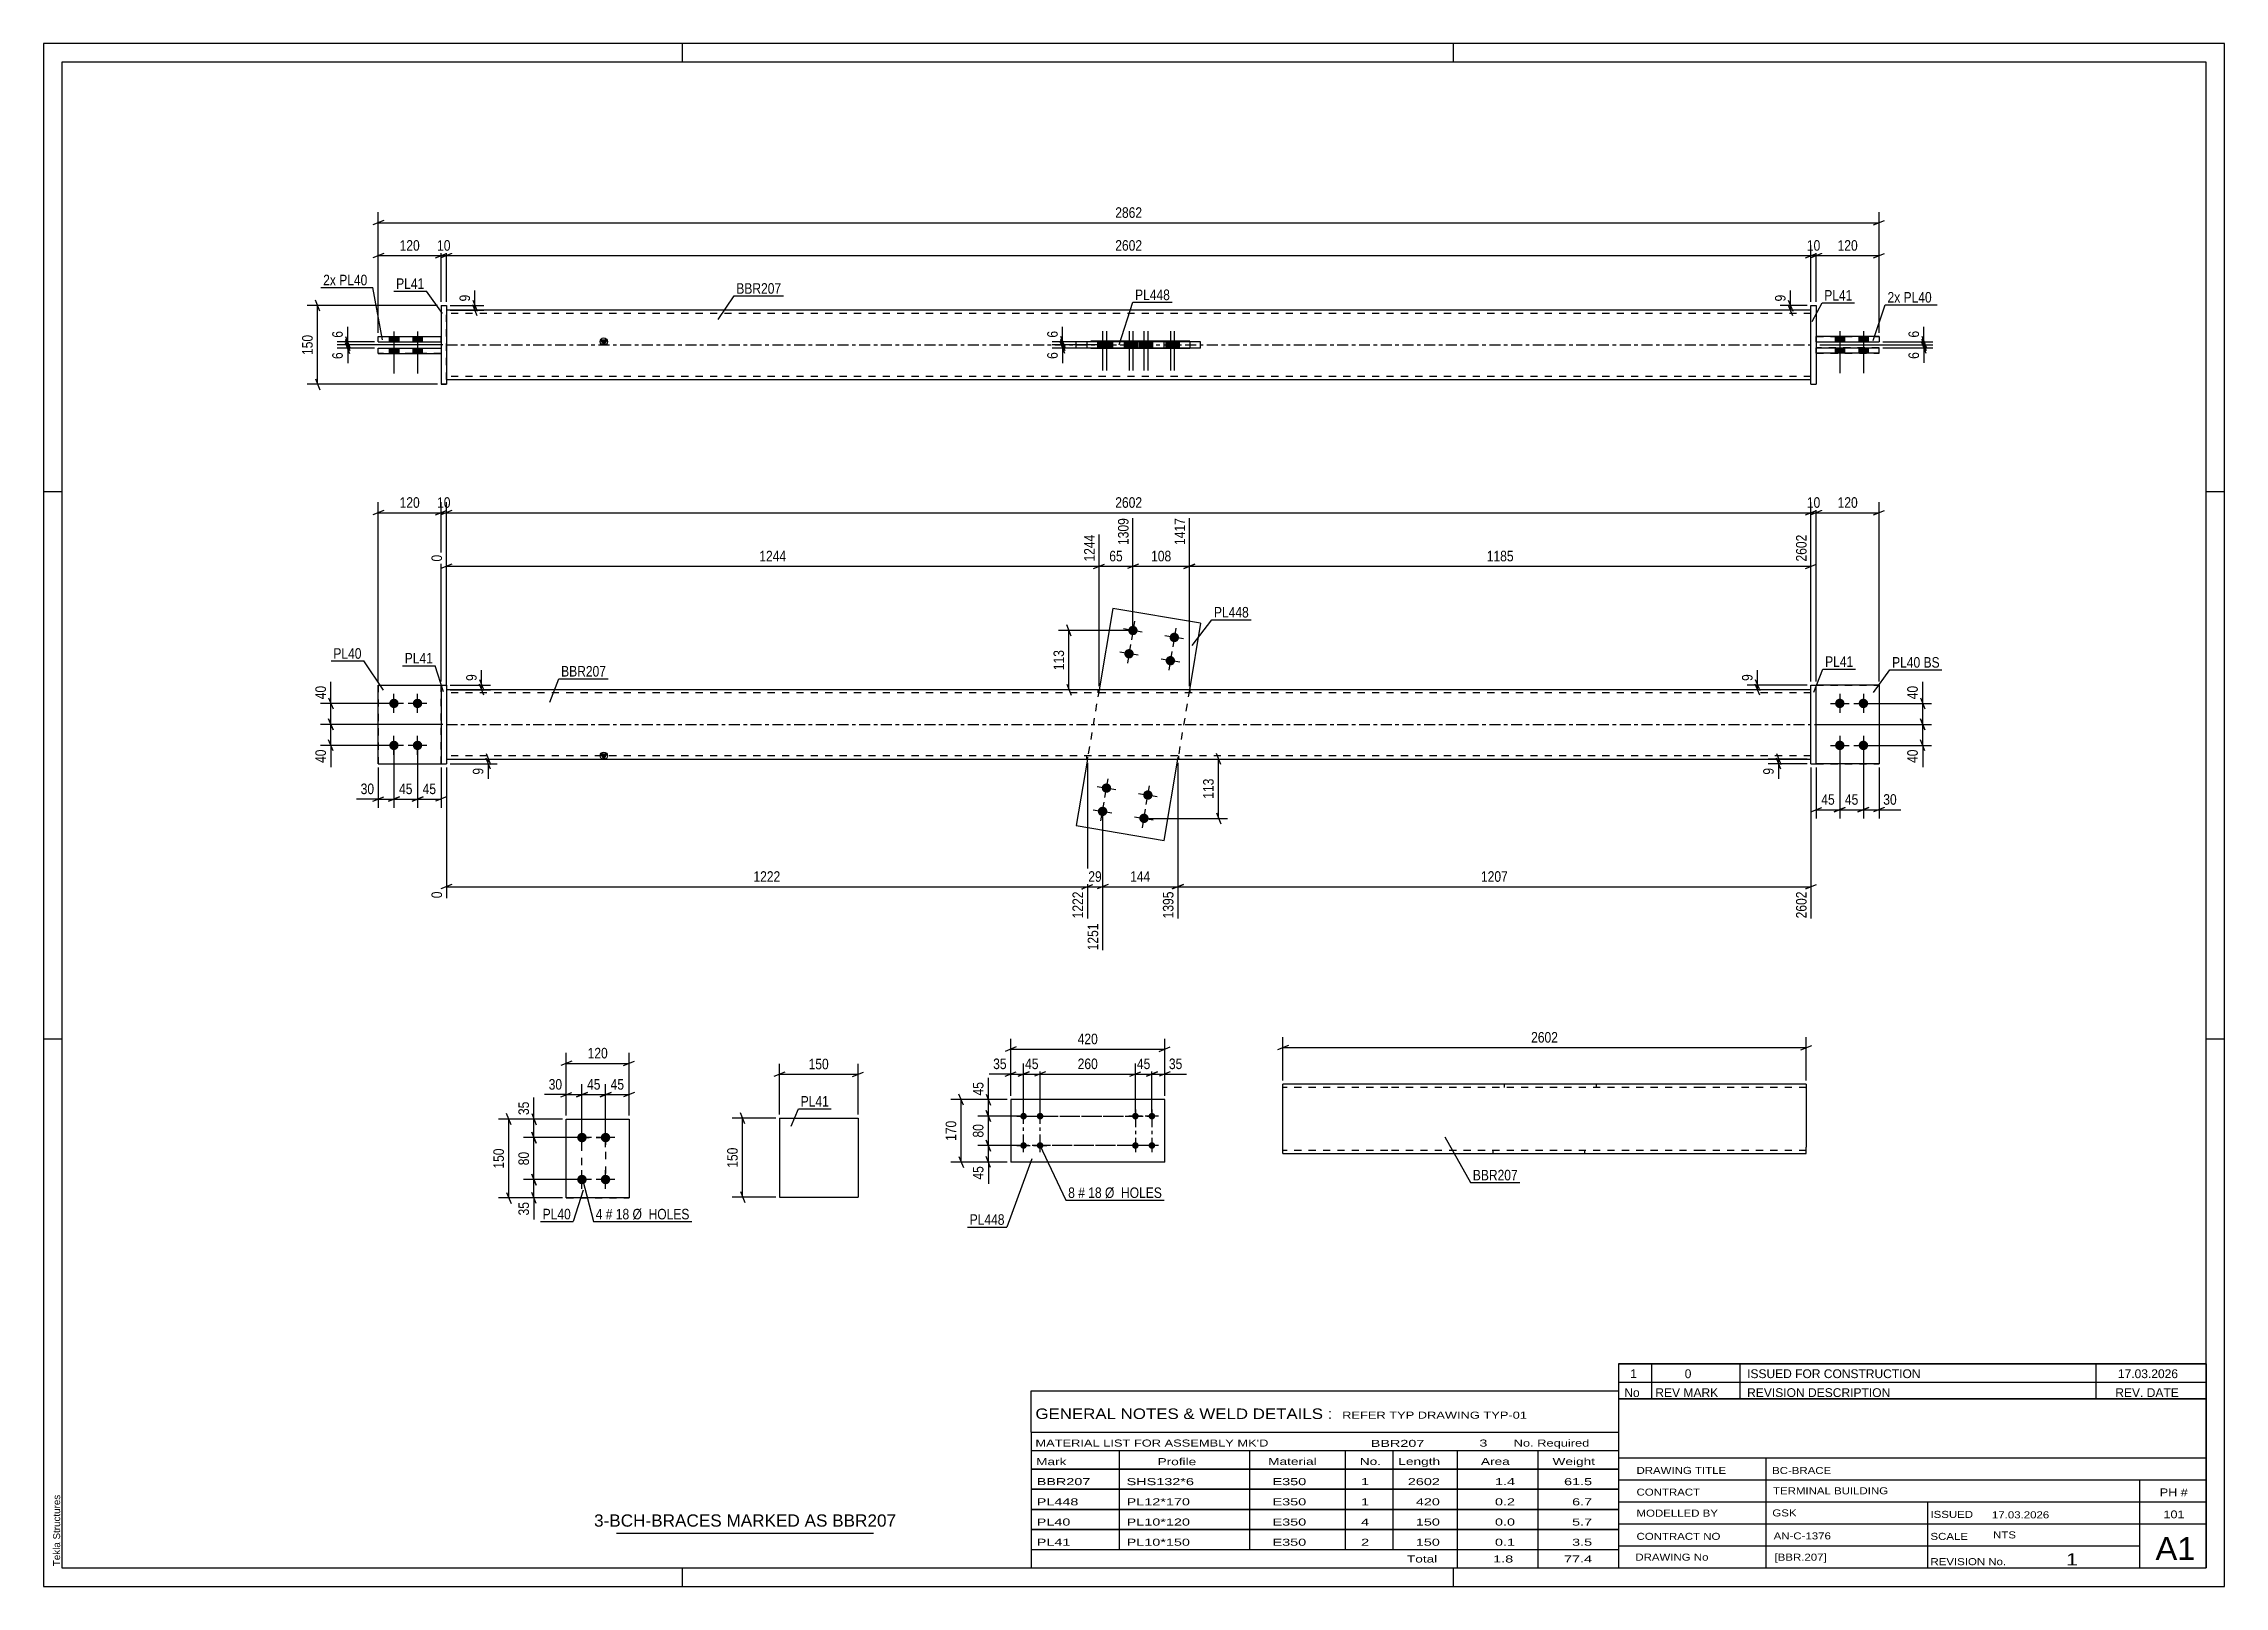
# Paper-space layout 'Layout1' of a CAD drawing. Header units: millimetres. Extents: x 0 to 594, y 0 to 420.
# The model-space entities are those that its viewports show. They can reach past a viewport. Long polylines and large blocks are cut down to what shows.
import ezdxf

# ---------------------------------------------------------------- set-up
doc = ezdxf.new("R2010")
doc.units = ezdxf.units.MM
doc.linetypes.add('DXK_LINE_DOT2', pattern=[3.9198, 1.9599, -1.9599])
doc.linetypes.add('DXK_LINE_DOT3', pattern=[5.9187, 2.979, -0.9799, 0.9799, -0.9799])
doc.layers.add('Viewport layer', color=7, linetype='Continuous', plot=False)
doc.styles.add('Arial', font='ARIAL.TTF', dxfattribs={"height": 0.2})
doc.styles.add('Arial Narrow', font='ARIALN.TTF', dxfattribs={"height": 0.2})

# ---------------------------------------------------------------- blocks, each defined once
blk = doc.blocks.new('Unknown-582682552-1128')
at = {"color": 5, "linetype": 'Continuous'}
for p, q in [((594, 420), (0, 420)), ((0, 420), (0, 0)), ((174, 415), (174, 420)), ((384, 415), (384, 420)), ((594, 0), (594, 420)), ((589, 415), (5, 415)), ((5, 415), (5, 5)), ((589, 5), (589, 415)), ((5, 298), (0, 298)), ((594, 298), (589, 298)), ((5, 149), (0, 149)), ((594, 149), (589, 149)), ((0, 0), (594, 0)), ((5, 5), (589, 5)), ((174, 0), (174, 5)), ((384, 0), (384, 5))]:
    blk.add_line(p, q, dxfattribs=at)
at = {"color": 174, "linetype": 'Continuous', "style": 'Arial'}
blk.add_text('Tekla Structures', height=1.9102, rotation=90, dxfattribs=at).set_placement((4.5, 5.5))
blk = doc.blocks.new('Bolt-582682552-4211 - 4208')
at = {"linetype": 'Continuous'}
for points in [[(266.92, 128.92, -1), (266.92, 127.12, -1)], [(271.42, 128.92, -1), (271.42, 127.12, -1)], [(266.92, 120.92, -1), (266.92, 119.12, -1)], [(271.42, 120.92, -1), (271.42, 119.12, -1)]]:
    blk.add_hatch(color=1, dxfattribs=at).paths.add_polyline_path(points)
at = {"color": 1, "linetype": 'Continuous'}
for p, q in [((265.12, 128.02), (268.72, 128.02)), ((266.92, 126.22), (266.92, 129.82)), ((269.62, 128.02), (273.22, 128.02)), ((271.42, 126.22), (271.42, 129.82)), ((265.12, 120.02), (268.72, 120.02)), ((266.92, 118.22), (266.92, 121.82)), ((269.62, 120.02), (273.22, 120.02)), ((271.42, 118.22), (271.42, 121.82))]:
    blk.add_line(p, q, dxfattribs=at)
blk = doc.blocks.new('Part-582682552-4209 - 4208')
at = {"color": 2, "linetype": 'Continuous'}
for p, q in [((305.38, 132.52), (263.42, 132.52)), ((263.42, 132.52), (263.42, 115.52)), ((305.38, 115.52), (305.38, 132.52)), ((305.38, 115.52), (263.42, 115.52))]:
    blk.add_line(p, q, dxfattribs=at)
blk = doc.blocks.new('Bolt-582682552-4210 - 4208')
at = {"linetype": 'Continuous'}
for points in [[(297.38, 127.12, -1), (297.38, 128.92, -1)], [(301.88, 127.12, -1), (301.88, 128.92, -1)], [(297.38, 119.12, -1), (297.38, 120.92, -1)], [(301.88, 119.12, -1), (301.88, 120.92, -1)]]:
    blk.add_hatch(color=1, dxfattribs=at).paths.add_polyline_path(points)
at = {"color": 1, "linetype": 'Continuous'}
for p, q in [((299.18, 128.02), (295.58, 128.02)), ((297.38, 129.82), (297.38, 126.22)), ((303.68, 128.02), (300.08, 128.02)), ((301.88, 129.82), (301.88, 126.22)), ((299.18, 120.02), (295.58, 120.02)), ((297.38, 121.82), (297.38, 118.22)), ((303.68, 120.02), (300.08, 120.02)), ((301.88, 121.82), (301.88, 118.22))]:
    blk.add_line(p, q, dxfattribs=at)
blk = doc.blocks.new('Part-582682552-1607 - 1591')
at = {"color": 2, "linetype": 'Continuous'}
for p, q in [((142.35, 127.19), (159.49, 127.19)), ((142.35, 105.76), (142.35, 127.19)), ((159.49, 127.19), (159.49, 127.19)), ((159.49, 127.19), (159.49, 105.76)), ((159.49, 105.76), (142.35, 105.76)), ((142.35, 105.76), (142.35, 105.76))]:
    blk.add_line(p, q, dxfattribs=at)
at = {"color": 7, "linetype": 'DXK_LINE_DOT2'}
for p, q in [((142.35, 127.19), (159.49, 127.19)), ((142.35, 105.76), (159.49, 105.76)), ((142.35, 105.76), (142.35, 105.76))]:
    blk.add_line(p, q, dxfattribs=at)
blk = doc.blocks.new('Bolt-582682552-1612 - 1591')
at = {"linetype": 'Continuous'}
for points in [[(146.63, 120.9), (146.37, 120.93), (146.11, 121.01), (145.88, 121.15), (145.68, 121.33), (145.52, 121.54), (145.41, 121.79), (145.35, 122.05), (145.35, 122.32), (145.41, 122.58), (145.52, 122.83), (145.68, 123.05), (145.88, 123.23), (146.11, 123.36), (146.37, 123.44), (146.63, 123.47), (146.9, 123.44), (147.16, 123.36), (147.39, 123.23), (147.59, 123.05), (147.75, 122.83), (147.86, 122.58), (147.91, 122.32), (147.91, 122.05), (147.86, 121.79), (147.75, 121.54), (147.59, 121.33), (147.39, 121.15), (147.16, 121.01), (146.9, 120.93)], [(153.06, 120.9), (152.79, 120.93), (152.54, 121.01), (152.31, 121.15), (152.11, 121.33), (151.95, 121.54), (151.84, 121.79), (151.78, 122.05), (151.78, 122.32), (151.84, 122.58), (151.95, 122.83), (152.11, 123.05), (152.31, 123.23), (152.54, 123.36), (152.79, 123.44), (153.06, 123.47), (153.33, 123.44), (153.58, 123.36), (153.82, 123.23), (154.02, 123.05), (154.18, 122.83), (154.28, 122.58), (154.34, 122.32), (154.34, 122.05), (154.28, 121.79), (154.18, 121.54), (154.02, 121.33), (153.82, 121.15), (153.58, 121.01), (153.33, 120.93)], [(146.63, 109.47), (146.37, 109.5), (146.11, 109.58), (145.88, 109.72), (145.68, 109.9), (145.52, 110.11), (145.41, 110.36), (145.35, 110.62), (145.35, 110.89), (145.41, 111.15), (145.52, 111.4), (145.68, 111.62), (145.88, 111.8), (146.11, 111.93), (146.37, 112.01), (146.63, 112.04), (146.9, 112.01), (147.16, 111.93), (147.39, 111.8), (147.59, 111.62), (147.75, 111.4), (147.86, 111.15), (147.91, 110.89), (147.91, 110.62), (147.86, 110.36), (147.75, 110.11), (147.59, 109.9), (147.39, 109.72), (147.16, 109.58), (146.9, 109.5)], [(153.06, 109.47), (152.79, 109.5), (152.54, 109.58), (152.31, 109.72), (152.11, 109.9), (151.95, 110.11), (151.84, 110.36), (151.78, 110.62), (151.78, 110.89), (151.84, 111.15), (151.95, 111.4), (152.11, 111.62), (152.31, 111.8), (152.54, 111.93), (152.79, 112.01), (153.06, 112.04), (153.33, 112.01), (153.58, 111.93), (153.82, 111.8), (154.02, 111.62), (154.18, 111.4), (154.28, 111.15), (154.34, 110.89), (154.34, 110.62), (154.28, 110.36), (154.18, 110.11), (154.02, 109.9), (153.82, 109.72), (153.58, 109.58), (153.33, 109.5)]]:
    blk.add_hatch(color=1, dxfattribs=at).paths.add_polyline_path(points)
at = {"color": 1, "linetype": 'Continuous'}
for p, q in [((146.63, 119.61), (146.63, 124.76)), ((153.06, 119.61), (153.06, 124.76)), ((149.2, 122.19), (144.06, 122.19)), ((155.63, 122.19), (150.49, 122.19)), ((146.63, 108.19), (146.63, 113.33)), ((153.06, 108.19), (153.06, 113.33)), ((149.2, 110.76), (144.06, 110.76)), ((155.63, 110.76), (150.49, 110.76))]:
    blk.add_line(p, q, dxfattribs=at)
blk = doc.blocks.new('Part-582682552-1962 - 1949')
at = {"color": 2, "linetype": 'Continuous'}
for p, q in [((91.14, 223.95), (91.14, 245.38)), ((91.14, 245.38), (108.28, 245.38)), ((91.14, 223.95), (108.28, 223.95))]:
    blk.add_line(p, q, dxfattribs=at)
at = {"color": 7, "linetype": 'DXK_LINE_DOT2'}
blk.add_line((108.28, 223.95), (108.28, 245.38), dxfattribs=at)
blk = doc.blocks.new('Bolt-582682552-1978 - 1949')
at = {"linetype": 'Continuous'}
for points in [[(489.25, 241.66), (489.52, 241.63), (489.77, 241.55), (490.01, 241.42), (490.21, 241.24), (490.36, 241.02), (490.47, 240.77), (490.53, 240.51), (490.53, 240.24), (490.47, 239.98), (490.36, 239.73), (490.21, 239.52), (490.01, 239.34), (489.77, 239.2), (489.52, 239.12), (489.25, 239.09), (488.98, 239.12), (488.73, 239.2), (488.49, 239.34), (488.3, 239.52), (488.14, 239.73), (488.03, 239.98), (487.97, 240.24), (487.97, 240.51), (488.03, 240.77), (488.14, 241.02), (488.3, 241.24), (488.49, 241.42), (488.73, 241.55), (488.98, 241.63)], [(495.68, 241.66), (495.95, 241.63), (496.2, 241.55), (496.43, 241.42), (496.63, 241.24), (496.79, 241.02), (496.9, 240.77), (496.96, 240.51), (496.96, 240.24), (496.9, 239.98), (496.79, 239.73), (496.63, 239.52), (496.43, 239.34), (496.2, 239.2), (495.95, 239.12), (495.68, 239.09), (495.41, 239.12), (495.16, 239.2), (494.92, 239.34), (494.72, 239.52), (494.57, 239.73), (494.46, 239.98), (494.4, 240.24), (494.4, 240.51), (494.46, 240.77), (494.57, 241.02), (494.72, 241.24), (494.92, 241.42), (495.16, 241.55), (495.41, 241.63)], [(489.25, 230.23), (489.52, 230.2), (489.77, 230.12), (490.01, 229.99), (490.21, 229.81), (490.36, 229.59), (490.47, 229.34), (490.53, 229.08), (490.53, 228.81), (490.47, 228.55), (490.36, 228.3), (490.21, 228.09), (490.01, 227.91), (489.77, 227.77), (489.52, 227.69), (489.25, 227.66), (488.98, 227.69), (488.73, 227.77), (488.49, 227.91), (488.3, 228.09), (488.14, 228.3), (488.03, 228.55), (487.97, 228.81), (487.97, 229.08), (488.03, 229.34), (488.14, 229.59), (488.3, 229.81), (488.49, 229.99), (488.73, 230.12), (488.98, 230.2)], [(495.68, 230.23), (495.95, 230.2), (496.2, 230.12), (496.43, 229.99), (496.63, 229.81), (496.79, 229.59), (496.9, 229.34), (496.96, 229.08), (496.96, 228.81), (496.9, 228.55), (496.79, 228.3), (496.63, 228.09), (496.43, 227.91), (496.2, 227.77), (495.95, 227.69), (495.68, 227.66), (495.41, 227.69), (495.16, 227.77), (494.92, 227.91), (494.72, 228.09), (494.57, 228.3), (494.46, 228.55), (494.4, 228.81), (494.4, 229.08), (494.46, 229.34), (494.57, 229.59), (494.72, 229.81), (494.92, 229.99), (495.16, 230.12), (495.41, 230.2)]]:
    blk.add_hatch(color=1, dxfattribs=at).paths.add_polyline_path(points)
at = {"color": 1, "linetype": 'Continuous'}
for p, q in [((486.68, 240.38), (491.82, 240.38)), ((489.25, 242.95), (489.25, 237.8)), ((493.11, 240.38), (498.25, 240.38)), ((495.68, 242.95), (495.68, 237.8)), ((486.68, 228.95), (491.82, 228.95)), ((489.25, 231.52), (489.25, 226.38)), ((493.11, 228.95), (498.25, 228.95)), ((495.68, 231.52), (495.68, 226.38))]:
    blk.add_line(p, q, dxfattribs=at)
blk = doc.blocks.new('Part-582682552-1967 - 1949')
at = {"color": 7, "linetype": 'DXK_LINE_DOT2'}
for p, q in [((91.14, 245.38), (91.14, 223.95)), ((91.14, 245.38), (108.28, 245.38)), ((108.28, 245.38), (108.28, 223.95)), ((91.14, 223.95), (108.28, 223.95))]:
    blk.add_line(p, q, dxfattribs=at)
blk = doc.blocks.new('Part-582682552-1972 - 1949')
at = {"color": 2, "linetype": 'Continuous'}
for p, q in [((108.28, 245.38), (109.71, 245.38)), ((108.28, 245.38), (108.28, 223.95)), ((109.71, 245.38), (109.71, 245.38)), ((109.71, 245.38), (109.71, 223.95)), ((108.28, 223.95), (109.71, 223.95))]:
    blk.add_line(p, q, dxfattribs=at)
at = {"color": 7, "linetype": 'DXK_LINE_DOT2'}
for p, q in [((108.28, 245.38), (109.71, 245.38)), ((108.28, 223.95), (109.71, 223.95))]:
    blk.add_line(p, q, dxfattribs=at)
blk = doc.blocks.new('Part-582682552-1956 - 1949')
at = {"color": 7, "linetype": 'DXK_LINE_DOT2'}
for p, q in [((482.82, 245.38), (499.96, 245.38)), ((482.82, 223.95), (482.82, 245.38)), ((482.82, 245.38), (499.96, 245.38)), ((499.96, 245.38), (499.96, 245.38)), ((499.96, 245.38), (499.96, 223.95)), ((482.82, 223.95), (482.82, 223.95)), ((482.82, 223.95), (499.96, 223.95)), ((482.82, 223.95), (499.96, 223.95))]:
    blk.add_line(p, q, dxfattribs=at)
blk = doc.blocks.new('Part-582682552-1957 - 1949')
at = {"color": 2, "linetype": 'Continuous'}
for p, q in [((481.39, 245.38), (482.82, 245.38)), ((481.39, 223.95), (481.39, 245.38)), ((482.82, 223.95), (482.82, 245.38)), ((481.39, 223.95), (481.39, 223.95)), ((481.39, 223.95), (482.82, 223.95))]:
    blk.add_line(p, q, dxfattribs=at)
at = {"color": 7, "linetype": 'DXK_LINE_DOT2'}
for p, q in [((481.39, 245.38), (482.82, 245.38)), ((481.39, 223.95), (482.82, 223.95))]:
    blk.add_line(p, q, dxfattribs=at)
blk = doc.blocks.new('Part-582682552-1977 - 1949')
at = {"color": 2, "linetype": 'Continuous'}
for p, q in [((291.2, 266.23), (287.48, 244.09)), ((315.15, 262.21), (291.2, 266.23)), ((315.15, 262.21), (312.1, 244.09)), ((284.31, 225.23), (281.27, 207.12)), ((305.22, 203.09), (308.94, 225.23)), ((281.27, 207.12), (305.22, 203.09))]:
    blk.add_line(p, q, dxfattribs=at)
at = {"color": 7, "linetype": 'DXK_LINE_DOT2'}
for p, q in [((287.48, 244.09), (284.33, 225.36)), ((312.1, 244.09), (308.96, 225.36)), ((284.31, 225.23), (284.4, 225.74)), ((308.94, 225.23), (309.02, 225.74)), ((284.33, 225.36), (284.31, 225.23)), ((308.96, 225.36), (308.94, 225.23))]:
    blk.add_line(p, q, dxfattribs=at)
blk = doc.blocks.new('Bolt-582682552-1979 - 1949')
at = {"linetype": 'Continuous'}
for points in [[(95.42, 239.09, -1), (95.42, 241.66, -1)], [(101.85, 239.09, -1), (101.85, 241.66, -1)], [(95.42, 227.66, -1), (95.42, 230.23, -1)], [(101.85, 227.66, -1), (101.85, 230.23, -1)]]:
    blk.add_hatch(color=1, dxfattribs=at).paths.add_polyline_path(points)
at = {"color": 1, "linetype": 'Continuous'}
for p, q in [((97.99, 240.38), (92.85, 240.38)), ((95.42, 237.8), (95.42, 242.95)), ((104.42, 240.38), (99.28, 240.38)), ((101.85, 237.8), (101.85, 242.95)), ((97.99, 228.95), (92.85, 228.95)), ((95.42, 226.38), (95.42, 231.52)), ((104.42, 228.95), (99.28, 228.95)), ((101.85, 226.38), (101.85, 231.52))]:
    blk.add_line(p, q, dxfattribs=at)
blk = doc.blocks.new('Bolt-582682552-1980 - 1949')
at = {"linetype": 'Continuous'}
for points in [[(297.98, 260.02, -1), (295.44, 260.45, -1)], [(309.25, 258.13, -1), (306.71, 258.55, -1)], [(296.91, 253.68, -1), (294.38, 254.11, -1)], [(308.18, 251.79, -1), (305.65, 252.21, -1)]]:
    blk.add_hatch(color=1, dxfattribs=at).paths.add_polyline_path(points)
at = {"color": 1, "linetype": 'Continuous'}
for p, q in [((297.13, 262.77), (296.28, 257.7)), ((299.24, 259.81), (294.17, 260.66)), ((296.07, 256.43), (295.22, 251.36)), ((310.52, 257.92), (305.44, 258.77)), ((308.4, 260.88), (307.55, 255.81)), ((298.18, 253.47), (293.11, 254.32)), ((309.45, 251.58), (304.38, 252.43)), ((307.34, 254.54), (306.49, 249.47))]:
    blk.add_line(p, q, dxfattribs=at)
blk = doc.blocks.new('Bolt-582682552-1981 - 1949')
at = {"linetype": 'Continuous'}
for points in [[(288.23, 217.53, -1), (290.77, 217.11, -1)], [(299.51, 215.64, -1), (302.04, 215.22, -1)], [(287.17, 211.19, -1), (289.71, 210.77, -1)], [(298.44, 209.3, -1), (300.98, 208.88, -1)]]:
    blk.add_hatch(color=1, dxfattribs=at).paths.add_polyline_path(points)
at = {"color": 1, "linetype": 'Continuous'}
for p, q in [((289.08, 214.79), (289.93, 219.86)), ((286.97, 217.75), (292.04, 216.9)), ((298.24, 215.85), (303.31, 215)), ((300.35, 212.89), (301.2, 217.96)), ((285.9, 211.41), (290.97, 210.56)), ((288.01, 208.45), (288.86, 213.52)), ((297.17, 209.51), (302.24, 208.66)), ((299.28, 206.55), (300.13, 211.62))]:
    blk.add_line(p, q, dxfattribs=at)
blk = doc.blocks.new('Part-582682552-1987 - 1949')
at = {"color": 2, "linetype": 'Continuous'}
for p, q in [((499.96, 245.38), (482.82, 245.38)), ((499.96, 245.38), (499.96, 245.38)), ((499.96, 245.38), (499.96, 223.95)), ((499.96, 223.95), (482.82, 223.95))]:
    blk.add_line(p, q, dxfattribs=at)
at = {"color": 7, "linetype": 'DXK_LINE_DOT2'}
for p, q in [((499.96, 245.38), (482.82, 245.38)), ((482.82, 245.38), (482.82, 245.38)), ((482.82, 223.95), (482.82, 245.38)), ((499.96, 245.38), (499.96, 245.38)), ((499.96, 223.95), (482.82, 223.95))]:
    blk.add_line(p, q, dxfattribs=at)
blk = doc.blocks.new('Part-582682552-1992 - 1949')
at = {"linetype": 'Continuous'}
blk.add_hatch(color=2, dxfattribs=at).paths.add_polyline_path([(152.57, 225.23), (151.77, 226.63), (153.37, 226.63)])
at = {"color": 2, "linetype": 'Continuous'}
for p, q in [((481.39, 244.09), (109.71, 244.09)), ((152.57, 225.23), (151.77, 226.63)), ((151.77, 226.63), (153.37, 226.63)), ((153.37, 226.63), (152.57, 225.23)), ((109.71, 225.23), (481.39, 225.23))]:
    blk.add_line(p, q, dxfattribs=at)
at = {"color": 7, "linetype": 'DXK_LINE_DOT2'}
for p, q in [((109.71, 244.09), (109.71, 225.23)), ((287.19, 244.09), (287.19, 243.23)), ((312.25, 244.09), (312.25, 243.23)), ((481.39, 225.23), (481.39, 244.09)), ((481.39, 243.23), (109.71, 243.23)), ((481.39, 226.09), (109.71, 226.09)), ((284.17, 225.23), (284.17, 226.09)), ((309.22, 225.23), (309.22, 226.09)), ((284.17, 225.36), (284.17, 225.23)), ((309.22, 225.36), (309.22, 225.23))]:
    blk.add_line(p, q, dxfattribs=at)
at = {"color": 7, "linetype": 'DXK_LINE_DOT3'}
blk.add_line((109.71, 234.66), (481.39, 234.66), dxfattribs=at)
at = {"color": 2, "linetype": 'Continuous'}
blk.add_circle((152.57, 226.13), 1, dxfattribs=at)
blk = doc.blocks.new('Part-582682552-2443 - 2420')
at = {"color": 2, "linetype": 'Continuous'}
for p, q in [((91.14, 338.81), (91.14, 340.24)), ((91.14, 340.24), (108.28, 340.24)), ((91.14, 338.81), (91.14, 338.81)), ((91.14, 338.81), (108.28, 338.81)), ((108.28, 338.81), (108.28, 340.24)), ((108.28, 338.81), (108.28, 338.81))]:
    blk.add_line(p, q, dxfattribs=at)
at = {"color": 7, "linetype": 'DXK_LINE_DOT2'}
for p, q in [((91.14, 340.24), (91.14, 340.24)), ((91.14, 340.24), (108.28, 340.24)), ((91.14, 338.81), (108.28, 338.81)), ((108.28, 340.24), (108.28, 340.24))]:
    blk.add_line(p, q, dxfattribs=at)
blk = doc.blocks.new('Bolt-582682552-2427 - 2420')
at = {"linetype": 'Continuous'}
for points in [[(490.54, 340.29), (487.96, 340.29), (487.96, 338.86), (490.54, 338.86)], [(490.54, 340.29), (487.96, 340.29), (487.96, 338.86), (490.54, 338.86)], [(496.96, 340.29), (494.39, 340.29), (494.39, 338.86), (496.96, 338.86)], [(496.96, 340.29), (494.39, 340.29), (494.39, 338.86), (496.96, 338.86)], [(490.54, 337.14), (487.96, 337.14), (487.96, 335.71), (490.54, 335.71)], [(490.54, 337.14), (487.96, 337.14), (487.96, 335.71), (490.54, 335.71)], [(496.96, 337.14), (494.39, 337.14), (494.39, 335.71), (496.96, 335.71)], [(496.96, 337.14), (494.39, 337.14), (494.39, 335.71), (496.96, 335.71)]]:
    blk.add_hatch(color=1, dxfattribs=at).paths.add_polyline_path(points)
at = {"color": 1, "linetype": 'Continuous'}
for p, q in [((487.96, 340.29), (487.96, 338.86)), ((487.96, 340.29), (487.96, 338.86)), ((489.25, 341.72), (489.25, 330.29)), ((489.25, 341.72), (489.25, 330.29)), ((490.54, 340.29), (490.54, 338.86)), ((490.54, 340.29), (490.54, 338.86)), ((494.39, 340.29), (494.39, 338.86)), ((494.39, 340.29), (494.39, 338.86)), ((495.68, 341.72), (495.68, 330.29)), ((495.68, 341.72), (495.68, 330.29)), ((496.96, 340.29), (496.96, 338.86)), ((496.96, 340.29), (496.96, 338.86)), ((487.96, 337.14), (487.96, 335.71)), ((487.96, 337.14), (487.96, 335.71)), ((490.54, 337.14), (490.54, 335.71)), ((490.54, 337.14), (490.54, 335.71)), ((494.39, 337.14), (494.39, 335.71)), ((494.39, 337.14), (494.39, 335.71)), ((496.96, 337.14), (496.96, 335.71)), ((496.96, 337.14), (496.96, 335.71))]:
    blk.add_line(p, q, dxfattribs=at)
blk = doc.blocks.new('Bolt-582682552-2428 - 2420')
at = {"linetype": 'Continuous'}
for points in [[(94.14, 338.81), (96.71, 338.81), (96.71, 340.24), (94.14, 340.24)], [(94.14, 338.81), (96.71, 338.81), (96.71, 340.24), (94.14, 340.24)], [(100.57, 338.81), (103.14, 338.81), (103.14, 340.24), (100.57, 340.24)], [(100.57, 338.81), (103.14, 338.81), (103.14, 340.24), (100.57, 340.24)], [(94.14, 335.66), (96.71, 335.66), (96.71, 337.08), (94.14, 337.08)], [(94.14, 335.66), (96.71, 335.66), (96.71, 337.08), (94.14, 337.08)], [(100.57, 335.66), (103.14, 335.66), (103.14, 337.08), (100.57, 337.08)], [(100.57, 335.66), (103.14, 335.66), (103.14, 337.08), (100.57, 337.08)]]:
    blk.add_hatch(color=1, dxfattribs=at).paths.add_polyline_path(points)
at = {"color": 1, "linetype": 'Continuous'}
for p, q in [((94.14, 340.24), (94.14, 338.81)), ((94.14, 340.24), (94.14, 338.81)), ((95.42, 341.66), (95.42, 330.24)), ((95.42, 341.66), (95.42, 330.24)), ((96.71, 340.24), (96.71, 338.81)), ((96.71, 340.24), (96.71, 338.81)), ((100.57, 340.24), (100.57, 338.81)), ((100.57, 340.24), (100.57, 338.81)), ((101.85, 341.66), (101.85, 330.24)), ((101.85, 341.66), (101.85, 330.24)), ((103.14, 340.24), (103.14, 338.81)), ((103.14, 340.24), (103.14, 338.81)), ((94.14, 337.08), (94.14, 335.66)), ((94.14, 337.08), (94.14, 335.66)), ((96.71, 337.08), (96.71, 335.66)), ((96.71, 337.08), (96.71, 335.66)), ((100.57, 337.08), (100.57, 335.66)), ((100.57, 337.08), (100.57, 335.66)), ((103.14, 337.08), (103.14, 335.66)), ((103.14, 337.08), (103.14, 335.66))]:
    blk.add_line(p, q, dxfattribs=at)
blk = doc.blocks.new('Part-582682552-2433 - 2420')
at = {"color": 7, "linetype": 'DXK_LINE_DOT2'}
for p, q in [((281.27, 337.12), (281.27, 338.83)), ((287.19, 338.83), (281.27, 338.83)), ((305.22, 337.12), (305.22, 338.83)), ((287.19, 337.12), (281.27, 337.12))]:
    blk.add_line(p, q, dxfattribs=at)
at = {"color": 2, "linetype": 'Continuous'}
for p, q in [((315.15, 338.83), (287.19, 338.83)), ((291.2, 337.12), (291.2, 338.83)), ((315.15, 337.12), (315.15, 338.83)), ((315.15, 337.12), (287.19, 337.12))]:
    blk.add_line(p, q, dxfattribs=at)
blk = doc.blocks.new('Part-582682552-2438 - 2420')
at = {"color": 2, "linetype": 'Continuous'}
for p, q in [((108.28, 348.69), (109.71, 348.69)), ((108.28, 348.69), (108.28, 327.26)), ((109.71, 348.69), (109.71, 348.69)), ((109.71, 348.69), (109.71, 327.26)), ((109.71, 327.26), (108.28, 327.26)), ((108.28, 327.26), (108.28, 327.26))]:
    blk.add_line(p, q, dxfattribs=at)
at = {"color": 7, "linetype": 'DXK_LINE_DOT2'}
for p, q in [((108.28, 348.69), (109.71, 348.69)), ((109.71, 348.69), (109.71, 348.69)), ((108.28, 327.26), (109.71, 327.26))]:
    blk.add_line(p, q, dxfattribs=at)
blk = doc.blocks.new('Part-582682552-2448 - 2420')
at = {"color": 2, "linetype": 'Continuous'}
for p, q in [((499.96, 340.29), (482.82, 340.29)), ((482.82, 338.86), (482.82, 340.29)), ((482.82, 338.86), (482.82, 338.86)), ((482.82, 338.86), (499.96, 338.86)), ((499.96, 340.29), (499.96, 338.86))]:
    blk.add_line(p, q, dxfattribs=at)
at = {"color": 7, "linetype": 'DXK_LINE_DOT2'}
for p, q in [((482.82, 340.29), (482.82, 340.29)), ((482.82, 340.29), (499.96, 340.29)), ((482.82, 338.86), (499.96, 338.86)), ((499.96, 340.29), (499.96, 340.29))]:
    blk.add_line(p, q, dxfattribs=at)
blk = doc.blocks.new('Part-582682552-2453 - 2420')
at = {"color": 2, "linetype": 'Continuous'}
for p, q in [((482.82, 337.14), (499.96, 337.14)), ((482.82, 335.71), (482.82, 337.14)), ((499.96, 335.71), (482.82, 335.71)), ((499.96, 335.71), (499.96, 337.14))]:
    blk.add_line(p, q, dxfattribs=at)
at = {"color": 7, "linetype": 'DXK_LINE_DOT2'}
for p, q in [((499.96, 337.14), (482.82, 337.14)), ((482.82, 335.71), (499.96, 335.71))]:
    blk.add_line(p, q, dxfattribs=at)
blk = doc.blocks.new('Part-582682552-2458 - 2420')
at = {"linetype": 'Continuous'}
blk.add_hatch(color=2, dxfattribs=at).paths.add_polyline_path([(152.57, 337.98), (151.77, 339.38), (153.37, 339.38)])
at = {"color": 2, "linetype": 'Continuous'}
for p, q in [((481.39, 347.4), (109.71, 347.4)), ((152.57, 337.98), (151.77, 339.38)), ((151.77, 339.38), (153.37, 339.38)), ((153.37, 339.38), (152.57, 337.98)), ((312.25, 338.98), (287.19, 338.98)), ((287.19, 336.98), (287.19, 338.98)), ((309.22, 338.83), (309.22, 338.98)), ((312.25, 338.83), (312.25, 338.98)), ((312.25, 336.98), (287.19, 336.98)), ((309.22, 336.98), (309.22, 337.12)), ((312.25, 336.98), (312.25, 337.12)), ((109.71, 328.55), (481.39, 328.55))]:
    blk.add_line(p, q, dxfattribs=at)
at = {"color": 7, "linetype": 'DXK_LINE_DOT2'}
for p, q in [((109.71, 328.55), (109.71, 347.4)), ((481.39, 346.55), (109.71, 346.55)), ((481.39, 328.55), (481.39, 347.4)), ((284.17, 338.98), (284.17, 336.98)), ((287.19, 338.98), (284.17, 338.98)), ((309.22, 338.83), (309.22, 338.98)), ((309.22, 337.12), (309.22, 338.83)), ((312.25, 338.98), (312.25, 337.12)), ((287.19, 336.98), (284.17, 336.98)), ((481.39, 329.4), (109.71, 329.4))]:
    blk.add_line(p, q, dxfattribs=at)
at = {"color": 7, "linetype": 'DXK_LINE_DOT3'}
blk.add_line((109.71, 337.98), (481.39, 337.98), dxfattribs=at)
at = {"color": 2, "linetype": 'Continuous'}
blk.add_circle((152.57, 338.88), 1, dxfattribs=at)
blk = doc.blocks.new('Bolt-582682552-2464 - 2420')
at = {"linetype": 'Continuous'}
for points in [[(296.93, 338.83), (294.36, 338.83), (294.36, 337.12), (296.93, 337.12)], [(297.99, 338.83), (295.42, 338.83), (295.42, 337.12), (297.99, 337.12)], [(308.2, 338.83), (305.63, 338.83), (305.63, 337.12), (308.2, 337.12)], [(309.26, 338.83), (306.69, 338.83), (306.69, 337.12), (309.26, 337.12)]]:
    blk.add_hatch(color=1, dxfattribs=at).paths.add_polyline_path(points)
at = {"color": 1, "linetype": 'Continuous'}
for p, q in [((294.36, 338.83), (294.36, 337.12)), ((295.42, 338.83), (295.42, 337.12)), ((295.64, 341.69), (295.64, 330.98)), ((296.71, 341.69), (296.71, 330.98)), ((296.93, 338.83), (296.93, 337.12)), ((297.99, 338.83), (297.99, 337.12)), ((305.63, 338.83), (305.63, 337.12)), ((306.69, 338.83), (306.69, 337.12)), ((306.91, 341.69), (306.91, 330.98)), ((307.98, 341.69), (307.98, 330.98)), ((308.2, 338.83), (308.2, 337.12)), ((309.26, 338.83), (309.26, 337.12))]:
    blk.add_line(p, q, dxfattribs=at)
blk = doc.blocks.new('Bolt-582682552-2465 - 2420')
at = {"linetype": 'Continuous'}
for points in [[(287.15, 337.12), (289.72, 337.12), (289.72, 338.83), (287.15, 338.83)], [(288.22, 337.12), (290.79, 337.12), (290.79, 338.83), (288.22, 338.83)], [(298.42, 337.12), (300.99, 337.12), (300.99, 338.83), (298.42, 338.83)], [(299.49, 337.12), (302.06, 337.12), (302.06, 338.83), (299.49, 338.83)]]:
    blk.add_hatch(color=1, dxfattribs=at).paths.add_polyline_path(points)
at = {"color": 1, "linetype": 'Continuous'}
for p, q in [((287.15, 338.83), (287.15, 337.12)), ((288.22, 338.83), (288.22, 337.12)), ((288.44, 341.69), (288.44, 330.98)), ((289.5, 341.69), (289.5, 330.98)), ((289.72, 338.83), (289.72, 337.12)), ((290.79, 338.83), (290.79, 337.12)), ((298.42, 338.83), (298.42, 337.12)), ((299.49, 338.83), (299.49, 337.12)), ((299.71, 341.69), (299.71, 330.98)), ((300.77, 341.69), (300.77, 330.98)), ((300.99, 338.83), (300.99, 337.12)), ((302.06, 338.83), (302.06, 337.12))]:
    blk.add_line(p, q, dxfattribs=at)
blk = doc.blocks.new('Part-582682552-2470 - 2420')
at = {"color": 2, "linetype": 'Continuous'}
for p, q in [((481.39, 348.69), (481.39, 348.69)), ((481.39, 327.26), (481.39, 348.69)), ((481.39, 348.69), (482.82, 348.69)), ((482.82, 348.69), (482.82, 348.69)), ((482.82, 348.69), (482.82, 327.26)), ((481.39, 327.26), (482.82, 327.26)), ((481.39, 327.26), (481.39, 327.26)), ((482.82, 327.26), (482.82, 327.26))]:
    blk.add_line(p, q, dxfattribs=at)
at = {"color": 7, "linetype": 'DXK_LINE_DOT2'}
for p, q in [((481.39, 348.69), (481.39, 348.69)), ((481.39, 348.69), (482.82, 348.69)), ((481.39, 327.26), (482.82, 327.26))]:
    blk.add_line(p, q, dxfattribs=at)
blk = doc.blocks.new('Part-582682552-2475 - 2420')
at = {"color": 2, "linetype": 'Continuous'}
for p, q in [((91.14, 337.08), (108.28, 337.08)), ((91.14, 335.66), (91.14, 337.08)), ((91.14, 335.66), (108.28, 335.66)), ((91.14, 335.66), (91.14, 335.66)), ((108.28, 337.08), (108.28, 335.66))]:
    blk.add_line(p, q, dxfattribs=at)
at = {"color": 7, "linetype": 'DXK_LINE_DOT2'}
for p, q in [((91.14, 337.08), (108.28, 337.08)), ((108.28, 335.66), (91.14, 335.66))]:
    blk.add_line(p, q, dxfattribs=at)
blk = doc.blocks.new('Part-582682552-1567 - 1551')
at = {"color": 2, "linetype": 'Continuous'}
for p, q in [((200.4, 127.42), (200.4, 106)), ((200.4, 127.42), (221.83, 127.42)), ((221.83, 127.42), (221.83, 106)), ((200.4, 106), (221.83, 106))]:
    blk.add_line(p, q, dxfattribs=at)
blk = doc.blocks.new('Part-582682552-1532 - 1515')
at = {"color": 2, "linetype": 'Continuous'}
for p, q in [((366.12, 136.69), (337.55, 136.69)), ((337.55, 117.96), (337.55, 136.69)), ((451.44, 136.69), (366.22, 136.69)), ((480.11, 136.69), (451.54, 136.69)), ((480.11, 136.69), (480.11, 119.54)), ((480.11, 117.83), (480.11, 119.54)), ((337.55, 117.83), (337.55, 117.96)), ((337.55, 117.83), (366.12, 117.83)), ((366.22, 117.83), (451.44, 117.83)), ((451.54, 117.83), (480.11, 117.83))]:
    blk.add_line(p, q, dxfattribs=at)
at = {"color": 7, "linetype": 'DXK_LINE_DOT2'}
for p, q in [((397.81, 136.69), (397.81, 135.83)), ((422.87, 136.69), (422.87, 135.83)), ((366.12, 135.83), (337.55, 135.83)), ((451.44, 135.83), (366.22, 135.83)), ((480.11, 135.83), (451.54, 135.83)), ((480.11, 135.83), (480.11, 135.76)), ((480.11, 135.76), (480.11, 135.83)), ((480.11, 135.63), (480.11, 135.76)), ((480.11, 135.76), (480.11, 135.63)), ((480.11, 118.75), (480.11, 119.22)), ((337.55, 118.69), (337.55, 118.75)), ((366.12, 118.69), (337.55, 118.69)), ((451.44, 118.69), (366.22, 118.69)), ((394.79, 117.83), (394.79, 118.69)), ((419.84, 117.83), (419.84, 118.69)), ((480.11, 118.69), (451.54, 118.69)), ((480.11, 118.69), (480.11, 118.75))]:
    blk.add_line(p, q, dxfattribs=at)
blk = doc.blocks.new('Rectangle-582682552-4449 - 4208')
at = {"color": 1, "linetype": 'DXK_LINE_DOT3'}
blk.add_lwpolyline([(266.92, 128.02), (301.88, 128.02), (301.88, 120.02), (266.92, 120.02), (266.92, 128.02)], close=True, dxfattribs=at)
blk = doc.blocks.new('Rectangle-582682552-1727 - 1591')
at = {"color": 1, "linetype": 'DXK_LINE_DOT2'}
blk.add_lwpolyline([(146.63, 122.19), (153.06, 122.19), (153.06, 110.76), (146.63, 110.76), (146.63, 122.19)], close=True, dxfattribs=at)
blk = doc.blocks.new('Rectangle-582682552-4459 - 4208')
at = {"color": 1, "linetype": 'DXK_LINE_DOT3'}
blk.add_lwpolyline([(271.42, 128.02), (297.38, 128.02), (297.38, 120.02), (271.42, 120.02), (271.42, 128.02)], close=True, dxfattribs=at)
blk = doc.blocks.new('StraightDimension-582682552-4388 - 4208')
at = {"color": 7, "linetype": 'Continuous'}
for p, q in [((300.38, 138.88), (303.38, 140.08)), ((301.88, 129.02), (301.88, 142.33)), ((301.88, 139.48), (305.38, 139.48)), ((306.88, 140.08), (303.88, 138.88)), ((305.38, 133.52), (305.38, 142.33))]:
    blk.add_line(p, q, dxfattribs=at)
at = {"color": 0}
blk.add_wipeout([(310.76, 140.23), (310.76, 144.43), (305.91, 144.43), (305.91, 140.23)], dxfattribs=at)
at = {"color": 7, "linetype": 'Continuous'}
blk.add_line((305.38, 139.48), (311.29, 139.48), dxfattribs=at)
blk.add_line((305.38, 139.48), (311.29, 139.48), dxfattribs=at)
at = {"color": 3, "style": 'Arial Narrow'}
blk.add_text('35', height=2.863, dxfattribs=at).set_placement((306.51, 140.83))
blk = doc.blocks.new('StraightDimension-582682552-4240 - 4208')
at = {"color": 7, "linetype": 'Continuous'}
for p, q in [((262.42, 132.52), (254.49, 132.52)), ((256.74, 134.02), (257.94, 131.02)), ((257.34, 128.02), (257.34, 132.52)), ((265.92, 128.02), (254.49, 128.02)), ((257.94, 126.52), (256.74, 129.52))]:
    blk.add_line(p, q, dxfattribs=at)
at = {"color": 0}
blk.add_wipeout([(256.59, 137.9), (252.39, 137.9), (252.39, 133.04), (256.59, 133.04)], dxfattribs=at)
at = {"color": 7, "linetype": 'Continuous'}
blk.add_line((257.34, 132.52), (257.34, 138.42), dxfattribs=at)
blk.add_line((257.34, 132.52), (257.34, 138.42), dxfattribs=at)
at = {"color": 3, "style": 'Arial Narrow'}
blk.add_text('45', height=2.863, rotation=90.00021, dxfattribs=at).set_placement((255.99, 133.64))
blk = doc.blocks.new('StraightDimension-582682552-4241 - 4208')
at = {"color": 7, "linetype": 'Continuous'}
for p, q in [((265.92, 128.02), (254.49, 128.02)), ((256.74, 129.52), (257.94, 126.52)), ((257.34, 120.02), (257.34, 128.02)), ((265.92, 120.02), (254.49, 120.02)), ((257.94, 118.52), (256.74, 121.52))]:
    blk.add_line(p, q, dxfattribs=at)
at = {"color": 0}
blk.add_wipeout([(256.59, 126.45), (252.39, 126.45), (252.39, 121.59), (256.59, 121.59)], dxfattribs=at)
at = {"color": 3, "style": 'Arial Narrow'}
blk.add_text('80', height=2.863, rotation=90.00021, dxfattribs=at).set_placement((255.99, 122.19))
blk = doc.blocks.new('StraightDimension-582682552-4242 - 4208')
at = {"color": 7, "linetype": 'Continuous'}
for p, q in [((265.92, 120.02), (254.49, 120.02)), ((256.74, 121.52), (257.94, 118.52)), ((257.34, 115.52), (257.34, 120.02)), ((262.42, 115.52), (254.49, 115.52)), ((257.94, 114.02), (256.74, 117.02))]:
    blk.add_line(p, q, dxfattribs=at)
at = {"color": 0}
blk.add_wipeout([(256.59, 114.99), (252.39, 114.99), (252.39, 110.14), (256.59, 110.14)], dxfattribs=at)
at = {"color": 7, "linetype": 'Continuous'}
blk.add_line((257.34, 115.52), (257.34, 109.61), dxfattribs=at)
blk.add_line((257.34, 115.52), (257.34, 109.61), dxfattribs=at)
at = {"color": 3, "style": 'Arial Narrow'}
blk.add_text('45', height=2.863, rotation=90.00021, dxfattribs=at).set_placement((255.99, 110.74))
blk = doc.blocks.new('StraightDimension-582682552-4256 - 4208')
at = {"color": 7, "linetype": 'Continuous'}
for p, q in [((262.42, 132.52), (247.07, 132.52)), ((250.52, 131.02), (249.32, 134.02)), ((249.92, 115.52), (249.92, 132.52)), ((262.42, 115.52), (247.07, 115.52)), ((249.32, 117.02), (250.52, 114.02))]:
    blk.add_line(p, q, dxfattribs=at)
at = {"color": 0}
blk.add_wipeout([(249.17, 127.36), (244.97, 127.36), (244.97, 120.68), (249.17, 120.68)], dxfattribs=at)
at = {"color": 3, "style": 'Arial Narrow'}
blk.add_text('170', height=2.863, rotation=90.00021, dxfattribs=at).set_placement((248.57, 121.28))
blk = doc.blocks.new('StraightDimension-582682552-4389 - 4208')
at = {"color": 7, "linetype": 'Continuous'}
for p, q in [((295.88, 138.88), (298.88, 140.08)), ((297.38, 129.02), (297.38, 142.33)), ((297.38, 139.48), (301.88, 139.48)), ((303.38, 140.08), (300.38, 138.88)), ((301.88, 129.02), (301.88, 142.33))]:
    blk.add_line(p, q, dxfattribs=at)
at = {"color": 0}
blk.add_wipeout([(302.06, 140.23), (302.06, 144.43), (297.2, 144.43), (297.2, 140.23)], dxfattribs=at)
at = {"color": 3, "style": 'Arial Narrow'}
blk.add_text('45', height=2.863, dxfattribs=at).set_placement((297.8, 140.83))
blk = doc.blocks.new('StraightDimension-582682552-4390 - 4208')
at = {"color": 7, "linetype": 'Continuous'}
for p, q in [((272.92, 140.08), (269.92, 138.88)), ((271.42, 129.02), (271.42, 142.33)), ((271.42, 139.48), (297.38, 139.48)), ((295.88, 138.88), (298.88, 140.08)), ((297.38, 129.02), (297.38, 142.33))]:
    blk.add_line(p, q, dxfattribs=at)
at = {"color": 0}
blk.add_wipeout([(287.74, 140.23), (287.74, 144.43), (281.06, 144.43), (281.06, 140.23)], dxfattribs=at)
at = {"color": 3, "style": 'Arial Narrow'}
blk.add_text('260', height=2.863, dxfattribs=at).set_placement((281.66, 140.83))
blk = doc.blocks.new('StraightDimension-582682552-4391 - 4208')
at = {"color": 7, "linetype": 'Continuous'}
for p, q in [((265.42, 138.88), (268.42, 140.08)), ((266.92, 129.02), (266.92, 142.33)), ((266.92, 139.48), (271.42, 139.48)), ((272.92, 140.08), (269.92, 138.88)), ((271.42, 129.02), (271.42, 142.33))]:
    blk.add_line(p, q, dxfattribs=at)
at = {"color": 0}
blk.add_wipeout([(271.6, 140.23), (271.6, 144.43), (266.74, 144.43), (266.74, 140.23)], dxfattribs=at)
at = {"color": 3, "style": 'Arial Narrow'}
blk.add_text('45', height=2.863, dxfattribs=at).set_placement((267.34, 140.83))
blk = doc.blocks.new('StraightDimension-582682552-4392 - 4208')
at = {"color": 7, "linetype": 'Continuous'}
for p, q in [((261.92, 138.88), (264.92, 140.08)), ((263.42, 133.52), (263.42, 142.33)), ((263.42, 139.48), (266.92, 139.48)), ((268.42, 140.08), (265.42, 138.88)), ((266.92, 129.02), (266.92, 142.33))]:
    blk.add_line(p, q, dxfattribs=at)
at = {"color": 0}
blk.add_wipeout([(262.9, 140.23), (262.9, 144.43), (258.04, 144.43), (258.04, 140.23)], dxfattribs=at)
at = {"color": 7, "linetype": 'Continuous'}
blk.add_line((263.42, 139.48), (257.52, 139.48), dxfattribs=at)
blk.add_line((263.42, 139.48), (257.52, 139.48), dxfattribs=at)
at = {"color": 3, "style": 'Arial Narrow'}
blk.add_text('35', height=2.863, dxfattribs=at).set_placement((258.64, 140.83))
blk = doc.blocks.new('StraightDimension-582682552-4439 - 4208')
at = {"color": 7, "linetype": 'Continuous'}
for p, q in [((263.42, 133.52), (263.42, 149.1)), ((305.38, 133.52), (305.38, 149.1)), ((264.92, 146.85), (261.92, 145.65)), ((263.42, 146.25), (305.38, 146.25)), ((303.88, 145.65), (306.88, 146.85))]:
    blk.add_line(p, q, dxfattribs=at)
at = {"color": 0}
blk.add_wipeout([(287.74, 147), (287.74, 151.2), (281.06, 151.2), (281.06, 147)], dxfattribs=at)
at = {"color": 3, "style": 'Arial Narrow'}
blk.add_text('420', height=2.863, dxfattribs=at).set_placement((281.66, 147.6))
blk = doc.blocks.new('StraightDimension-582682552-1647 - 1591')
at = {"color": 7, "linetype": 'Continuous'}
for p, q in [((146.63, 123.19), (146.63, 136.74)), ((153.06, 123.19), (153.06, 136.74)), ((145.13, 133.29), (148.13, 134.49)), ((146.63, 133.89), (153.06, 133.89)), ((154.56, 134.49), (151.56, 133.29))]:
    blk.add_line(p, q, dxfattribs=at)
at = {"color": 0}
blk.add_wipeout([(152.28, 134.64), (152.28, 138.84), (147.42, 138.84), (147.42, 134.64)], dxfattribs=at)
at = {"color": 3, "style": 'Arial Narrow'}
blk.add_text('45', height=2.863, dxfattribs=at).set_placement((148.02, 135.24))
blk = doc.blocks.new('StraightDimension-582682552-1614 - 1591')
at = {"color": 7, "linetype": 'Continuous'}
for p, q in [((143.85, 142.99), (140.85, 141.79)), ((142.35, 128.19), (142.35, 145.24)), ((157.99, 141.79), (160.99, 142.99)), ((159.49, 128.19), (159.49, 145.24)), ((142.35, 142.39), (159.49, 142.39))]:
    blk.add_line(p, q, dxfattribs=at)
at = {"color": 0}
blk.add_wipeout([(154.26, 143.14), (154.26, 147.34), (147.58, 147.34), (147.58, 143.14)], dxfattribs=at)
at = {"color": 3, "style": 'Arial Narrow'}
blk.add_text('120', height=2.863, dxfattribs=at).set_placement((148.18, 143.74))
blk = doc.blocks.new('StraightDimension-582682552-1634 - 1591')
at = {"color": 7, "linetype": 'Continuous'}
for p, q in [((142.35, 128.19), (142.35, 136.74)), ((146.63, 123.19), (146.63, 136.74)), ((140.85, 133.29), (143.85, 134.49)), ((142.35, 133.89), (146.63, 133.89)), ((148.13, 134.49), (145.13, 133.29))]:
    blk.add_line(p, q, dxfattribs=at)
at = {"color": 0}
blk.add_wipeout([(141.82, 134.64), (141.82, 138.84), (136.97, 138.84), (136.97, 134.64)], dxfattribs=at)
at = {"color": 7, "linetype": 'Continuous'}
blk.add_line((142.35, 133.89), (136.44, 133.89), dxfattribs=at)
blk.add_line((142.35, 133.89), (136.44, 133.89), dxfattribs=at)
at = {"color": 3, "style": 'Arial Narrow'}
blk.add_text('30', height=2.863, dxfattribs=at).set_placement((137.57, 135.24))
blk = doc.blocks.new('StraightDimension-582682552-1657 - 1591')
at = {"color": 7, "linetype": 'Continuous'}
for p, q in [((153.06, 123.19), (153.06, 136.74)), ((159.49, 128.19), (159.49, 136.74)), ((151.56, 133.29), (154.56, 134.49)), ((153.06, 133.89), (159.49, 133.89)), ((160.99, 134.49), (157.99, 133.29))]:
    blk.add_line(p, q, dxfattribs=at)
at = {"color": 0}
blk.add_wipeout([(158.7, 134.64), (158.7, 138.84), (153.85, 138.84), (153.85, 134.64)], dxfattribs=at)
at = {"color": 3, "style": 'Arial Narrow'}
blk.add_text('45', height=2.863, dxfattribs=at).set_placement((154.45, 135.24))
blk = doc.blocks.new('StraightDimension-582682552-1674 - 1591')
at = {"color": 7, "linetype": 'Continuous'}
for p, q in [((141.35, 127.19), (123.87, 127.19)), ((127.32, 125.69), (126.12, 128.69)), ((126.72, 105.76), (126.72, 127.19)), ((126.12, 107.26), (127.32, 104.26)), ((141.35, 105.76), (123.87, 105.76))]:
    blk.add_line(p, q, dxfattribs=at)
at = {"color": 0}
blk.add_wipeout([(125.97, 119.81), (121.77, 119.81), (121.77, 113.13), (125.97, 113.13)], dxfattribs=at)
at = {"color": 3, "style": 'Arial Narrow'}
blk.add_text('150', height=2.863, rotation=90.00021, dxfattribs=at).set_placement((125.37, 113.73))
blk = doc.blocks.new('StraightDimension-582682552-1691 - 1591')
at = {"color": 7, "linetype": 'Continuous'}
for p, q in [((145.63, 110.76), (130.69, 110.76)), ((132.94, 112.26), (134.14, 109.26)), ((134.14, 104.26), (132.94, 107.26)), ((133.54, 105.76), (133.54, 110.76)), ((141.35, 105.76), (130.69, 105.76))]:
    blk.add_line(p, q, dxfattribs=at)
at = {"color": 0}
blk.add_wipeout([(132.79, 105.23), (128.59, 105.23), (128.59, 100.38), (132.79, 100.38)], dxfattribs=at)
at = {"color": 7, "linetype": 'Continuous'}
blk.add_line((133.54, 105.76), (133.54, 99.85), dxfattribs=at)
blk.add_line((133.54, 105.76), (133.54, 99.85), dxfattribs=at)
at = {"color": 3, "style": 'Arial Narrow'}
blk.add_text('35', height=2.863, rotation=90.00021, dxfattribs=at).set_placement((132.19, 100.98))
blk = doc.blocks.new('StraightDimension-582682552-1704 - 1591')
at = {"color": 7, "linetype": 'Continuous'}
for p, q in [((145.63, 122.19), (130.69, 122.19)), ((132.94, 123.69), (134.14, 120.69)), ((133.54, 110.76), (133.54, 122.19)), ((145.63, 110.76), (130.69, 110.76)), ((134.14, 109.26), (132.94, 112.26))]:
    blk.add_line(p, q, dxfattribs=at)
at = {"color": 0}
blk.add_wipeout([(132.79, 118.9), (128.59, 118.9), (128.59, 114.04), (132.79, 114.04)], dxfattribs=at)
at = {"color": 3, "style": 'Arial Narrow'}
blk.add_text('80', height=2.863, rotation=90.00021, dxfattribs=at).set_placement((132.19, 114.64))
blk = doc.blocks.new('StraightDimension-582682552-1714 - 1591')
at = {"color": 7, "linetype": 'Continuous'}
for p, q in [((141.35, 127.19), (130.69, 127.19)), ((132.94, 128.69), (134.14, 125.69)), ((133.54, 122.19), (133.54, 127.19)), ((145.63, 122.19), (130.69, 122.19)), ((134.14, 120.69), (132.94, 123.69))]:
    blk.add_line(p, q, dxfattribs=at)
at = {"color": 0}
blk.add_wipeout([(132.79, 132.57), (128.59, 132.57), (128.59, 127.71), (132.79, 127.71)], dxfattribs=at)
at = {"color": 7, "linetype": 'Continuous'}
blk.add_line((133.54, 127.19), (133.54, 133.09), dxfattribs=at)
blk.add_line((133.54, 127.19), (133.54, 133.09), dxfattribs=at)
at = {"color": 3, "style": 'Arial Narrow'}
blk.add_text('35', height=2.863, rotation=90.00021, dxfattribs=at).set_placement((132.19, 128.31))
blk = doc.blocks.new('StraightDimension-582682552-2083 - 1949')
at = {"color": 7, "linetype": 'Continuous'}
for p, q in [((480.39, 245.38), (463.97, 245.38)), ((480.39, 244.09), (463.97, 244.09)), ((466.22, 246.88), (467.42, 243.88)), ((467.42, 242.59), (466.22, 245.59)), ((466.82, 244.09), (466.82, 245.38))]:
    blk.add_line(p, q, dxfattribs=at)
at = {"color": 0}
blk.add_wipeout([(466.07, 248.93), (461.87, 248.93), (461.87, 245.9), (466.07, 245.9)], dxfattribs=at)
at = {"color": 7, "linetype": 'Continuous'}
blk.add_line((466.82, 245.38), (466.82, 249.45), dxfattribs=at)
blk.add_line((466.82, 245.38), (466.82, 249.45), dxfattribs=at)
at = {"color": 3, "style": 'Arial Narrow'}
blk.add_text('9', height=2.86, rotation=90.00021, dxfattribs=at).set_placement((465.47, 246.5))
blk = doc.blocks.new('StraightDimension-582682552-2227 - 1949')
at = {"color": 7, "linetype": 'Continuous'}
for p, q in [((110.71, 245.38), (121.71, 245.38)), ((110.71, 244.09), (121.71, 244.09)), ((118.71, 246.88), (119.91, 243.88)), ((119.91, 242.59), (118.71, 245.59)), ((119.31, 244.09), (119.31, 245.38))]:
    blk.add_line(p, q, dxfattribs=at)
at = {"color": 0}
blk.add_wipeout([(118.56, 248.93), (114.36, 248.93), (114.36, 245.9), (118.56, 245.9)], dxfattribs=at)
at = {"color": 7, "linetype": 'Continuous'}
blk.add_line((119.31, 245.38), (119.31, 249.45), dxfattribs=at)
blk.add_line((119.31, 245.38), (119.31, 249.45), dxfattribs=at)
at = {"color": 3, "style": 'Arial Narrow'}
blk.add_text('9', height=2.86, rotation=90.00021, dxfattribs=at).set_placement((117.96, 246.5))
blk = doc.blocks.new('StraightDimension-582682552-2177 - 1949')
at = {"color": 7, "linetype": 'Continuous'}
for p, q in [((495.68, 227.95), (495.68, 209.05)), ((499.96, 222.95), (499.96, 209.05)), ((494.18, 210.85), (497.18, 212.05)), ((495.68, 211.45), (499.96, 211.45)), ((501.46, 212.05), (498.46, 210.85))]:
    blk.add_line(p, q, dxfattribs=at)
at = {"color": 0}
blk.add_wipeout([(505.35, 212.2), (505.35, 216.4), (500.49, 216.4), (500.49, 212.2)], dxfattribs=at)
at = {"color": 7, "linetype": 'Continuous'}
blk.add_line((499.96, 211.45), (505.87, 211.45), dxfattribs=at)
blk.add_line((499.96, 211.45), (505.87, 211.45), dxfattribs=at)
at = {"color": 3, "style": 'Arial Narrow'}
blk.add_text('30', height=2.863, dxfattribs=at).set_placement((501.09, 212.8))
blk = doc.blocks.new('StraightDimension-582682552-2912 - 1949')
at = {"color": 7, "linetype": 'Continuous'}
for p, q in [((109.71, 222.95), (109.71, 187.34)), ((284.31, 224.23), (284.31, 181.86)), ((111.21, 191.07), (108.21, 189.87)), ((109.71, 190.47), (284.31, 190.47)), ((282.81, 189.87), (285.81, 191.07))]:
    blk.add_line(p, q, dxfattribs=at)
at = {"color": 0}
blk.add_wipeout([(201.27, 191.22), (201.27, 195.42), (192.75, 195.42), (192.75, 191.22)], dxfattribs=at)
at = {"color": 0, "linetype": 'Continuous'}
for points in [[(109.11, 189.77), (104.91, 189.77), (104.91, 186.74), (109.11, 186.74)], [(283.71, 189.77), (279.51, 189.77), (279.51, 181.26), (283.71, 181.26)]]:
    blk.add_wipeout(points, dxfattribs=at)
at = {"color": 3, "style": 'Arial Narrow'}
blk.add_text('1222', height=2.863, dxfattribs=at).set_placement((193.35, 191.82))
at = {"color": 3, "linetype": 'Continuous', "style": 'Arial Narrow'}
for s, height, p in [('0', 2.86, (108.51, 187.34)), ('1222', 2.863, (283.11, 181.86))]:
    blk.add_text(s, height=height, rotation=90.00021, dxfattribs=at).set_placement(p)
blk = doc.blocks.new('StraightDimension-582682552-2140 - 1949')
at = {"color": 7, "linetype": 'Continuous'}
for p, q in [((320.64, 223.73), (319.44, 226.73)), ((309.94, 225.23), (322.44, 225.23)), ((320.04, 209.09), (320.04, 225.23)), ((300.71, 209.09), (322.44, 209.09)), ((319.44, 210.59), (320.64, 207.59))]:
    blk.add_line(p, q, dxfattribs=at)
at = {"color": 0}
blk.add_wipeout([(319.29, 220.5), (315.09, 220.5), (315.09, 213.82), (319.29, 213.82)], dxfattribs=at)
at = {"color": 3, "style": 'Arial Narrow'}
blk.add_text('113', height=2.863, rotation=90.00021, dxfattribs=at).set_placement((318.69, 214.42))
blk = doc.blocks.new('StraightDimension-582682552-2043 - 1949')
at = {"color": 7, "linetype": 'Continuous'}
for p, q in [((106.78, 291.69), (109.78, 292.89)), ((111.21, 292.89), (108.21, 291.69)), ((108.28, 246.38), (108.28, 295.14)), ((108.28, 292.29), (109.71, 292.29)), ((109.71, 246.38), (109.71, 295.14))]:
    blk.add_line(p, q, dxfattribs=at)
at = {"color": 0}
blk.add_wipeout([(111.42, 293.04), (111.42, 297.24), (106.57, 297.24), (106.57, 293.04)], dxfattribs=at)
at = {"color": 3, "style": 'Arial Narrow'}
blk.add_text('10', height=2.863, dxfattribs=at).set_placement((107.17, 293.64))
blk = doc.blocks.new('StraightDimension-582682552-2111 - 1949')
at = {"color": 7, "linetype": 'Continuous'}
for p, q in [((482.39, 234.66), (514.23, 234.66)), ((511.23, 236.16), (512.43, 233.16)), ((511.83, 228.95), (511.83, 234.66)), ((496.68, 228.95), (514.23, 228.95)), ((512.43, 227.45), (511.23, 230.45))]:
    blk.add_line(p, q, dxfattribs=at)
at = {"color": 0}
blk.add_wipeout([(511.08, 228.42), (506.88, 228.42), (506.88, 223.57), (511.08, 223.57)], dxfattribs=at)
at = {"color": 7, "linetype": 'Continuous'}
blk.add_line((511.83, 228.95), (511.83, 223.04), dxfattribs=at)
blk.add_line((511.83, 228.95), (511.83, 223.04), dxfattribs=at)
at = {"color": 3, "style": 'Arial Narrow'}
blk.add_text('40', height=2.863, rotation=90.00021, dxfattribs=at).set_placement((510.48, 224.17))
blk = doc.blocks.new('StraightDimension-582682552-2911 - 1949')
at = {"color": 7, "linetype": 'Continuous'}
for p, q in [((284.31, 224.23), (284.31, 181.86)), ((288.44, 209.98), (288.44, 173.16)), ((282.81, 189.87), (285.81, 191.07)), ((284.31, 190.47), (288.44, 190.47)), ((289.94, 191.07), (286.94, 189.87))]:
    blk.add_line(p, q, dxfattribs=at)
at = {"color": 0}
blk.add_wipeout([(288.8, 191.22), (288.8, 195.42), (283.95, 195.42), (283.95, 191.22)], dxfattribs=at)
at = {"color": 0, "linetype": 'Continuous'}
blk.add_wipeout([(287.84, 181.07), (283.64, 181.07), (283.64, 172.56), (287.84, 172.56)], dxfattribs=at)
at = {"color": 3, "style": 'Arial Narrow'}
blk.add_text('29', height=2.863, dxfattribs=at).set_placement((284.55, 191.82))
at = {"color": 3, "linetype": 'Continuous', "style": 'Arial Narrow'}
blk.add_text('1251', height=2.863, rotation=90.00021, dxfattribs=at).set_placement((287.24, 173.16))
blk = doc.blocks.new('StraightDimension-582682552-1995 - 1949')
at = {"color": 7, "linetype": 'Continuous'}
for p, q in [((484.32, 292.89), (481.32, 291.69)), ((482.82, 246.38), (482.82, 295.14)), ((482.82, 292.29), (499.96, 292.29)), ((498.46, 291.69), (501.46, 292.89)), ((499.96, 246.38), (499.96, 295.14))]:
    blk.add_line(p, q, dxfattribs=at)
at = {"color": 0}
blk.add_wipeout([(494.74, 293.04), (494.74, 297.24), (488.05, 297.24), (488.05, 293.04)], dxfattribs=at)
at = {"color": 3, "style": 'Arial Narrow'}
blk.add_text('120', height=2.863, dxfattribs=at).set_placement((488.65, 293.64))
blk = doc.blocks.new('StraightDimension-582682552-2017 - 1949')
at = {"color": 7, "linetype": 'Continuous'}
for p, q in [((479.89, 291.69), (482.89, 292.89)), ((484.32, 292.89), (481.32, 291.69)), ((481.39, 246.38), (481.39, 295.14)), ((481.39, 292.29), (482.82, 292.29)), ((482.82, 246.38), (482.82, 295.14))]:
    blk.add_line(p, q, dxfattribs=at)
at = {"color": 0}
blk.add_wipeout([(484.54, 293.04), (484.54, 297.24), (479.68, 297.24), (479.68, 293.04)], dxfattribs=at)
at = {"color": 3, "style": 'Arial Narrow'}
blk.add_text('10', height=2.863, dxfattribs=at).set_placement((480.28, 293.64))
blk = doc.blocks.new('StraightDimension-582682552-2034 - 1949')
at = {"color": 7, "linetype": 'Continuous'}
for p, q in [((111.21, 292.89), (108.21, 291.69)), ((109.71, 246.38), (109.71, 295.14)), ((109.71, 292.29), (481.39, 292.29)), ((479.89, 291.69), (482.89, 292.89)), ((481.39, 246.38), (481.39, 295.14))]:
    blk.add_line(p, q, dxfattribs=at)
at = {"color": 0}
blk.add_wipeout([(299.81, 293.04), (299.81, 297.24), (291.3, 297.24), (291.3, 293.04)], dxfattribs=at)
at = {"color": 3, "style": 'Arial Narrow'}
blk.add_text('2602', height=2.863, dxfattribs=at).set_placement((291.9, 293.64))
blk = doc.blocks.new('StraightDimension-582682552-3037 - 1949')
at = {"color": 7, "linetype": 'Continuous'}
for p, q in [((287.48, 245.09), (287.48, 286.32)), ((296.71, 261.23), (296.71, 290.82)), ((285.98, 277.11), (288.98, 278.31)), ((287.48, 277.71), (296.71, 277.71)), ((298.21, 278.31), (295.21, 277.11))]:
    blk.add_line(p, q, dxfattribs=at)
at = {"color": 0}
blk.add_wipeout([(294.52, 278.46), (294.52, 282.66), (289.67, 282.66), (289.67, 278.46)], dxfattribs=at)
at = {"color": 0, "linetype": 'Continuous'}
blk.add_wipeout([(296.11, 291.42), (291.91, 291.42), (291.91, 282.91), (296.11, 282.91)], dxfattribs=at)
at = {"color": 3, "linetype": 'Continuous', "style": 'Arial Narrow'}
blk.add_text('1309', height=2.863, rotation=90.00021, dxfattribs=at).set_placement((295.51, 283.51))
at = {"color": 3, "style": 'Arial Narrow'}
blk.add_text('65', height=2.863, dxfattribs=at).set_placement((290.27, 279.06))
blk = doc.blocks.new('StraightDimension-582682552-2909 - 1949')
at = {"color": 7, "linetype": 'Continuous'}
for p, q in [((308.94, 224.23), (308.94, 181.86)), ((481.39, 222.95), (481.39, 181.86)), ((310.44, 191.07), (307.44, 189.87)), ((308.94, 190.47), (481.39, 190.47)), ((479.89, 189.87), (482.89, 191.07))]:
    blk.add_line(p, q, dxfattribs=at)
at = {"color": 0}
blk.add_wipeout([(399.42, 191.22), (399.42, 195.42), (390.91, 195.42), (390.91, 191.22)], dxfattribs=at)
at = {"color": 0, "linetype": 'Continuous'}
blk.add_wipeout([(480.79, 189.77), (476.59, 189.77), (476.59, 181.26), (480.79, 181.26)], dxfattribs=at)
at = {"color": 3, "style": 'Arial Narrow'}
blk.add_text('1207', height=2.863, dxfattribs=at).set_placement((391.51, 191.82))
at = {"color": 3, "linetype": 'Continuous', "style": 'Arial Narrow'}
blk.add_text('2602', height=2.863, rotation=90.00021, dxfattribs=at).set_placement((480.19, 181.86))
blk = doc.blocks.new('StraightDimension-582682552-2060 - 1949')
at = {"color": 7, "linetype": 'Continuous'}
for p, q in [((92.64, 292.89), (89.64, 291.69)), ((91.14, 246.38), (91.14, 295.14)), ((91.14, 292.29), (108.28, 292.29)), ((106.78, 291.69), (109.78, 292.89)), ((108.28, 246.38), (108.28, 295.14))]:
    blk.add_line(p, q, dxfattribs=at)
at = {"color": 0}
blk.add_wipeout([(103.05, 293.04), (103.05, 297.24), (96.37, 297.24), (96.37, 293.04)], dxfattribs=at)
at = {"color": 3, "style": 'Arial Narrow'}
blk.add_text('120', height=2.863, dxfattribs=at).set_placement((96.97, 293.64))
blk = doc.blocks.new('StraightDimension-582682552-2090 - 1949')
at = {"color": 7, "linetype": 'Continuous'}
for p, q in [((279.89, 258.73), (278.69, 261.73)), ((295.71, 260.23), (276.44, 260.23)), ((279.29, 244.09), (279.29, 260.23)), ((286.48, 244.09), (276.44, 244.09)), ((278.69, 245.59), (279.89, 242.59))]:
    blk.add_line(p, q, dxfattribs=at)
at = {"color": 0}
blk.add_wipeout([(278.54, 255.5), (274.34, 255.5), (274.34, 248.82), (278.54, 248.82)], dxfattribs=at)
at = {"color": 3, "style": 'Arial Narrow'}
blk.add_text('113', height=2.863, rotation=90.00021, dxfattribs=at).set_placement((277.94, 249.42))
blk = doc.blocks.new('StraightDimension-582682552-2126 - 1949')
at = {"color": 7, "linetype": 'Continuous'}
for p, q in [((496.68, 240.38), (514.23, 240.38)), ((511.23, 241.88), (512.43, 238.88)), ((511.83, 234.66), (511.83, 240.38)), ((482.39, 234.66), (514.23, 234.66)), ((512.43, 233.16), (511.23, 236.16))]:
    blk.add_line(p, q, dxfattribs=at)
at = {"color": 0}
blk.add_wipeout([(511.08, 245.76), (506.88, 245.76), (506.88, 240.9), (511.08, 240.9)], dxfattribs=at)
at = {"color": 7, "linetype": 'Continuous'}
blk.add_line((511.83, 240.38), (511.83, 246.28), dxfattribs=at)
blk.add_line((511.83, 240.38), (511.83, 246.28), dxfattribs=at)
at = {"color": 3, "style": 'Arial Narrow'}
blk.add_text('40', height=2.863, rotation=90.00021, dxfattribs=at).set_placement((510.48, 241.5))
blk = doc.blocks.new('StraightDimension-582682552-2151 - 1949')
at = {"color": 7, "linetype": 'Continuous'}
for p, q in [((489.25, 227.95), (489.25, 209.05)), ((482.82, 222.95), (482.82, 209.05)), ((481.32, 210.85), (484.32, 212.05)), ((482.82, 211.45), (489.25, 211.45)), ((490.75, 212.05), (487.75, 210.85))]:
    blk.add_line(p, q, dxfattribs=at)
at = {"color": 0}
blk.add_wipeout([(488.46, 212.2), (488.46, 216.4), (483.61, 216.4), (483.61, 212.2)], dxfattribs=at)
at = {"color": 3, "style": 'Arial Narrow'}
blk.add_text('45', height=2.863, dxfattribs=at).set_placement((484.21, 212.8))
blk = doc.blocks.new('StraightDimension-582682552-2167 - 1949')
at = {"color": 7, "linetype": 'Continuous'}
for p, q in [((489.25, 227.95), (489.25, 209.05)), ((495.68, 227.95), (495.68, 209.05)), ((487.75, 210.85), (490.75, 212.05)), ((489.25, 211.45), (495.68, 211.45)), ((497.18, 212.05), (494.18, 210.85))]:
    blk.add_line(p, q, dxfattribs=at)
at = {"color": 0}
blk.add_wipeout([(494.89, 212.2), (494.89, 216.4), (490.04, 216.4), (490.04, 212.2)], dxfattribs=at)
at = {"color": 3, "style": 'Arial Narrow'}
blk.add_text('45', height=2.863, dxfattribs=at).set_placement((490.64, 212.8))
blk = doc.blocks.new('StraightDimension-582682552-2191 - 1949')
at = {"color": 7, "linetype": 'Continuous'}
for p, q in [((471.99, 226.73), (473.19, 223.73)), ((480.39, 225.23), (469.74, 225.23)), ((480.39, 223.95), (469.74, 223.95)), ((473.19, 222.45), (471.99, 225.45)), ((472.59, 223.95), (472.59, 225.23))]:
    blk.add_line(p, q, dxfattribs=at)
at = {"color": 0}
blk.add_wipeout([(471.84, 223.42), (467.64, 223.42), (467.64, 220.39), (471.84, 220.39)], dxfattribs=at)
at = {"color": 7, "linetype": 'Continuous'}
blk.add_line((472.59, 223.95), (472.59, 219.87), dxfattribs=at)
blk.add_line((472.59, 223.95), (472.59, 219.87), dxfattribs=at)
at = {"color": 3, "style": 'Arial Narrow'}
blk.add_text('9', height=2.86, rotation=90.00021, dxfattribs=at).set_placement((471.24, 220.99))
blk = doc.blocks.new('StraightDimension-582682552-2200 - 1949')
at = {"color": 7, "linetype": 'Continuous'}
for p, q in [((94.42, 240.38), (75.39, 240.38)), ((77.64, 241.88), (78.84, 238.88)), ((78.24, 234.66), (78.24, 240.38)), ((108.71, 234.66), (75.39, 234.66)), ((78.84, 233.16), (77.64, 236.16))]:
    blk.add_line(p, q, dxfattribs=at)
at = {"color": 0}
blk.add_wipeout([(77.49, 245.76), (73.29, 245.76), (73.29, 240.9), (77.49, 240.9)], dxfattribs=at)
at = {"color": 7, "linetype": 'Continuous'}
blk.add_line((78.24, 240.38), (78.24, 246.28), dxfattribs=at)
blk.add_line((78.24, 240.38), (78.24, 246.28), dxfattribs=at)
at = {"color": 3, "style": 'Arial Narrow'}
blk.add_text('40', height=2.863, rotation=90.00021, dxfattribs=at).set_placement((76.89, 241.5))
blk = doc.blocks.new('StraightDimension-582682552-2213 - 1949')
at = {"color": 7, "linetype": 'Continuous'}
for p, q in [((108.71, 234.66), (75.39, 234.66)), ((77.64, 236.16), (78.84, 233.16)), ((78.24, 228.95), (78.24, 234.66)), ((94.42, 228.95), (75.39, 228.95)), ((78.84, 227.45), (77.64, 230.45))]:
    blk.add_line(p, q, dxfattribs=at)
at = {"color": 0}
blk.add_wipeout([(77.49, 228.42), (73.29, 228.42), (73.29, 223.57), (77.49, 223.57)], dxfattribs=at)
at = {"color": 7, "linetype": 'Continuous'}
blk.add_line((78.24, 228.95), (78.24, 223.04), dxfattribs=at)
blk.add_line((78.24, 228.95), (78.24, 223.04), dxfattribs=at)
at = {"color": 3, "style": 'Arial Narrow'}
blk.add_text('40', height=2.863, rotation=90.00021, dxfattribs=at).set_placement((76.89, 224.17))
blk = doc.blocks.new('StraightDimension-582682552-2300 - 1949')
at = {"color": 7, "linetype": 'Continuous'}
for p, q in [((95.42, 227.95), (95.42, 211.94)), ((101.85, 227.95), (101.85, 211.94)), ((93.92, 213.74), (96.92, 214.94)), ((95.42, 214.34), (101.85, 214.34)), ((103.35, 214.94), (100.35, 213.74))]:
    blk.add_line(p, q, dxfattribs=at)
at = {"color": 0}
blk.add_wipeout([(101.07, 215.09), (101.07, 219.29), (96.21, 219.29), (96.21, 215.09)], dxfattribs=at)
at = {"color": 3, "style": 'Arial Narrow'}
blk.add_text('45', height=2.863, dxfattribs=at).set_placement((96.81, 215.69))
blk = doc.blocks.new('StraightDimension-582682552-2236 - 1949')
at = {"color": 7, "linetype": 'Continuous'}
for p, q in [((120.51, 226.73), (121.71, 223.73)), ((110.71, 225.23), (123.51, 225.23)), ((110.71, 223.95), (123.51, 223.95)), ((121.71, 222.45), (120.51, 225.45)), ((121.11, 223.95), (121.11, 225.23))]:
    blk.add_line(p, q, dxfattribs=at)
at = {"color": 0}
blk.add_wipeout([(120.36, 223.42), (116.16, 223.42), (116.16, 220.39), (120.36, 220.39)], dxfattribs=at)
at = {"color": 7, "linetype": 'Continuous'}
blk.add_line((121.11, 223.95), (121.11, 219.87), dxfattribs=at)
blk.add_line((121.11, 223.95), (121.11, 219.87), dxfattribs=at)
at = {"color": 3, "style": 'Arial Narrow'}
blk.add_text('9', height=2.86, rotation=90.00021, dxfattribs=at).set_placement((119.76, 220.99))
blk = doc.blocks.new('StraightDimension-582682552-2290 - 1949')
at = {"color": 7, "linetype": 'Continuous'}
for p, q in [((95.42, 227.95), (95.42, 211.94)), ((91.14, 222.95), (91.14, 211.94)), ((89.64, 213.74), (92.64, 214.94)), ((91.14, 214.34), (95.42, 214.34)), ((96.92, 214.94), (93.92, 213.74))]:
    blk.add_line(p, q, dxfattribs=at)
at = {"color": 0}
blk.add_wipeout([(90.61, 215.09), (90.61, 219.29), (85.76, 219.29), (85.76, 215.09)], dxfattribs=at)
at = {"color": 7, "linetype": 'Continuous'}
blk.add_line((91.14, 214.34), (85.23, 214.34), dxfattribs=at)
blk.add_line((91.14, 214.34), (85.23, 214.34), dxfattribs=at)
at = {"color": 3, "style": 'Arial Narrow'}
blk.add_text('30', height=2.863, dxfattribs=at).set_placement((86.36, 215.69))
blk = doc.blocks.new('StraightDimension-582682552-2307 - 1949')
at = {"color": 7, "linetype": 'Continuous'}
for p, q in [((101.85, 227.95), (101.85, 211.94)), ((108.28, 222.95), (108.28, 211.94)), ((100.35, 213.74), (103.35, 214.94)), ((101.85, 214.34), (108.28, 214.34)), ((109.78, 214.94), (106.78, 213.74))]:
    blk.add_line(p, q, dxfattribs=at)
at = {"color": 0}
blk.add_wipeout([(107.49, 215.09), (107.49, 219.29), (102.64, 219.29), (102.64, 215.09)], dxfattribs=at)
at = {"color": 3, "style": 'Arial Narrow'}
blk.add_text('45', height=2.863, dxfattribs=at).set_placement((103.24, 215.69))
blk = doc.blocks.new('StraightDimension-582682552-3038 - 1949')
at = {"color": 7, "linetype": 'Continuous'}
for p, q in [((287.48, 245.09), (287.48, 286.32)), ((109.71, 245.09), (109.71, 280.84)), ((111.21, 278.31), (108.21, 277.11)), ((109.71, 277.71), (287.48, 277.71)), ((285.98, 277.11), (288.98, 278.31))]:
    blk.add_line(p, q, dxfattribs=at)
at = {"color": 0, "linetype": 'Continuous'}
for points in [[(286.88, 286.92), (282.68, 286.92), (282.68, 278.41), (286.88, 278.41)], [(109.11, 281.44), (104.91, 281.44), (104.91, 278.41), (109.11, 278.41)]]:
    blk.add_wipeout(points, dxfattribs=at)
at = {"color": 0}
blk.add_wipeout([(202.85, 278.46), (202.85, 282.66), (194.34, 282.66), (194.34, 278.46)], dxfattribs=at)
at = {"color": 3, "linetype": 'Continuous', "style": 'Arial Narrow'}
for s, height, p in [('1244', 2.863, (286.28, 279.01)), ('0', 2.86, (108.51, 279.01))]:
    blk.add_text(s, height=height, rotation=90.00021, dxfattribs=at).set_placement(p)
at = {"color": 3, "style": 'Arial Narrow'}
blk.add_text('1244', height=2.863, dxfattribs=at).set_placement((194.94, 279.06))
blk = doc.blocks.new('StraightDimension-582682552-2910 - 1949')
at = {"color": 7, "linetype": 'Continuous'}
for p, q in [((308.94, 224.23), (308.94, 181.86)), ((288.44, 209.98), (288.44, 173.16)), ((289.94, 191.07), (286.94, 189.87)), ((288.44, 190.47), (308.94, 190.47)), ((307.44, 189.87), (310.44, 191.07))]:
    blk.add_line(p, q, dxfattribs=at)
at = {"color": 0}
blk.add_wipeout([(302.03, 191.22), (302.03, 195.42), (295.35, 195.42), (295.35, 191.22)], dxfattribs=at)
at = {"color": 0, "linetype": 'Continuous'}
blk.add_wipeout([(308.34, 189.77), (304.14, 189.77), (304.14, 181.26), (308.34, 181.26)], dxfattribs=at)
at = {"color": 3, "style": 'Arial Narrow'}
blk.add_text('144', height=2.863, dxfattribs=at).set_placement((295.95, 191.82))
at = {"color": 3, "linetype": 'Continuous', "style": 'Arial Narrow'}
blk.add_text('1395', height=2.863, rotation=90.00021, dxfattribs=at).set_placement((307.74, 181.86))
blk = doc.blocks.new('StraightDimension-582682552-3035 - 1949')
at = {"color": 7, "linetype": 'Continuous'}
for p, q in [((312.1, 245.09), (312.1, 290.82)), ((481.39, 246.38), (481.39, 286.32)), ((313.6, 278.31), (310.6, 277.11)), ((312.1, 277.71), (481.39, 277.71)), ((479.89, 277.11), (482.89, 278.31))]:
    blk.add_line(p, q, dxfattribs=at)
at = {"color": 0, "linetype": 'Continuous'}
blk.add_wipeout([(480.79, 286.92), (476.59, 286.92), (476.59, 278.41), (480.79, 278.41)], dxfattribs=at)
at = {"color": 0}
blk.add_wipeout([(401.01, 278.46), (401.01, 282.66), (392.49, 282.66), (392.49, 278.46)], dxfattribs=at)
at = {"color": 3, "linetype": 'Continuous', "style": 'Arial Narrow'}
blk.add_text('2602', height=2.863, rotation=90.00021, dxfattribs=at).set_placement((480.19, 279.01))
at = {"color": 3, "style": 'Arial Narrow'}
blk.add_text('1185', height=2.863, dxfattribs=at).set_placement((393.09, 279.06))
blk = doc.blocks.new('StraightDimension-582682552-3036 - 1949')
at = {"color": 7, "linetype": 'Continuous'}
for p, q in [((296.71, 261.23), (296.71, 290.82)), ((312.1, 245.09), (312.1, 290.82)), ((298.21, 278.31), (295.21, 277.11)), ((296.71, 277.71), (312.1, 277.71)), ((310.6, 277.11), (313.6, 278.31))]:
    blk.add_line(p, q, dxfattribs=at)
at = {"color": 0}
blk.add_wipeout([(307.75, 278.46), (307.75, 282.66), (301.06, 282.66), (301.06, 278.46)], dxfattribs=at)
at = {"color": 0, "linetype": 'Continuous'}
blk.add_wipeout([(311.5, 291.42), (307.3, 291.42), (307.3, 282.91), (311.5, 282.91)], dxfattribs=at)
at = {"color": 3, "linetype": 'Continuous', "style": 'Arial Narrow'}
blk.add_text('1417', height=2.863, rotation=90.00021, dxfattribs=at).set_placement((310.9, 283.51))
at = {"color": 3, "style": 'Arial Narrow'}
blk.add_text('108', height=2.863, dxfattribs=at).set_placement((301.66, 279.06))
blk = doc.blocks.new('StraightDimension-582682552-2493 - 2420')
at = {"color": 7, "linetype": 'Continuous'}
for p, q in [((500.96, 338.86), (514.57, 338.86)), ((511.57, 340.36), (512.77, 337.36)), ((512.77, 336.5), (511.57, 339.5)), ((512.17, 338), (512.17, 338.86)), ((483.82, 338), (514.57, 338))]:
    blk.add_line(p, q, dxfattribs=at)
at = {"color": 0}
blk.add_wipeout([(511.42, 342.41), (507.22, 342.41), (507.22, 339.38), (511.42, 339.38)], dxfattribs=at)
at = {"color": 7, "linetype": 'Continuous'}
blk.add_line((512.17, 338.86), (512.17, 342.94), dxfattribs=at)
blk.add_line((512.17, 338.86), (512.17, 342.94), dxfattribs=at)
at = {"color": 3, "style": 'Arial Narrow'}
blk.add_text('6', height=2.86, rotation=90.00021, dxfattribs=at).set_placement((510.82, 339.98))
blk = doc.blocks.new('StraightDimension-582682552-2502 - 2420')
at = {"color": 7, "linetype": 'Continuous'}
for p, q in [((511.57, 339.5), (512.77, 336.5)), ((512.77, 335.64), (511.57, 338.64)), ((483.82, 338), (514.57, 338)), ((500.96, 337.14), (514.57, 337.14)), ((512.17, 337.14), (512.17, 338))]:
    blk.add_line(p, q, dxfattribs=at)
at = {"color": 0}
blk.add_wipeout([(511.42, 336.61), (507.22, 336.61), (507.22, 333.58), (511.42, 333.58)], dxfattribs=at)
at = {"color": 7, "linetype": 'Continuous'}
blk.add_line((512.17, 337.14), (512.17, 333.06), dxfattribs=at)
blk.add_line((512.17, 337.14), (512.17, 333.06), dxfattribs=at)
at = {"color": 3, "style": 'Arial Narrow'}
blk.add_text('6', height=2.86, rotation=90.00021, dxfattribs=at).set_placement((510.82, 334.18))
blk = doc.blocks.new('StraightDimension-582682552-2512 - 2420')
at = {"color": 7, "linetype": 'Continuous'}
for p, q in [((480.39, 348.69), (472.96, 348.69)), ((480.39, 347.4), (472.96, 347.4)), ((475.21, 350.19), (476.41, 347.19)), ((476.41, 345.9), (475.21, 348.9)), ((475.81, 347.4), (475.81, 348.69))]:
    blk.add_line(p, q, dxfattribs=at)
at = {"color": 0}
blk.add_wipeout([(475.06, 352.24), (470.86, 352.24), (470.86, 349.21), (475.06, 349.21)], dxfattribs=at)
at = {"color": 7, "linetype": 'Continuous'}
blk.add_line((475.81, 348.69), (475.81, 352.77), dxfattribs=at)
blk.add_line((475.81, 348.69), (475.81, 352.77), dxfattribs=at)
at = {"color": 3, "style": 'Arial Narrow'}
blk.add_text('9', height=2.86, rotation=90.00021, dxfattribs=at).set_placement((474.46, 349.81))
blk = doc.blocks.new('StraightDimension-582682552-2482 - 2420')
at = {"color": 7, "linetype": 'Continuous'}
for p, q in [((110.71, 348.69), (119.89, 348.69)), ((110.71, 347.4), (119.89, 347.4)), ((116.89, 350.19), (118.09, 347.19)), ((118.09, 345.9), (116.89, 348.9)), ((117.49, 347.4), (117.49, 348.69))]:
    blk.add_line(p, q, dxfattribs=at)
at = {"color": 0}
blk.add_wipeout([(116.74, 352.24), (112.54, 352.24), (112.54, 349.21), (116.74, 349.21)], dxfattribs=at)
at = {"color": 7, "linetype": 'Continuous'}
blk.add_line((117.49, 348.69), (117.49, 352.77), dxfattribs=at)
blk.add_line((117.49, 348.69), (117.49, 352.77), dxfattribs=at)
at = {"color": 3, "style": 'Arial Narrow'}
blk.add_text('9', height=2.86, rotation=90.00021, dxfattribs=at).set_placement((116.14, 349.81))
blk = doc.blocks.new('StraightDimension-582682552-2523 - 2420')
at = {"color": 7, "linetype": 'Continuous'}
for p, q in [((484.32, 362.88), (481.32, 361.68)), ((482.82, 349.69), (482.82, 365.13)), ((498.46, 361.68), (501.46, 362.88)), ((499.96, 341.29), (499.96, 365.13)), ((482.82, 362.28), (499.96, 362.28))]:
    blk.add_line(p, q, dxfattribs=at)
at = {"color": 0}
blk.add_wipeout([(494.74, 363.03), (494.74, 367.23), (488.05, 367.23), (488.05, 363.03)], dxfattribs=at)
at = {"color": 3, "style": 'Arial Narrow'}
blk.add_text('120', height=2.863, dxfattribs=at).set_placement((488.65, 363.63))
blk = doc.blocks.new('StraightDimension-582682552-2533 - 2420')
at = {"color": 7, "linetype": 'Continuous'}
for p, q in [((479.89, 361.68), (482.89, 362.88)), ((484.32, 362.88), (481.32, 361.68)), ((481.39, 349.69), (481.39, 365.13)), ((482.82, 349.69), (482.82, 365.13)), ((481.39, 362.28), (482.82, 362.28))]:
    blk.add_line(p, q, dxfattribs=at)
at = {"color": 0}
blk.add_wipeout([(484.54, 363.03), (484.54, 367.23), (479.68, 367.23), (479.68, 363.03)], dxfattribs=at)
at = {"color": 3, "style": 'Arial Narrow'}
blk.add_text('10', height=2.863, dxfattribs=at).set_placement((480.28, 363.63))
blk = doc.blocks.new('StraightDimension-582682552-2543 - 2420')
at = {"color": 7, "linetype": 'Continuous'}
for p, q in [((111.21, 362.88), (108.21, 361.68)), ((109.71, 349.69), (109.71, 365.13)), ((479.89, 361.68), (482.89, 362.88)), ((481.39, 349.69), (481.39, 365.13)), ((109.71, 362.28), (481.39, 362.28))]:
    blk.add_line(p, q, dxfattribs=at)
at = {"color": 0}
blk.add_wipeout([(299.81, 363.03), (299.81, 367.23), (291.3, 367.23), (291.3, 363.03)], dxfattribs=at)
at = {"color": 3, "style": 'Arial Narrow'}
blk.add_text('2602', height=2.863, dxfattribs=at).set_placement((291.9, 363.63))
blk = doc.blocks.new('StraightDimension-582682552-2553 - 2420')
at = {"color": 7, "linetype": 'Continuous'}
for p, q in [((92.64, 362.88), (89.64, 361.68)), ((91.14, 341.24), (91.14, 365.13)), ((106.78, 361.68), (109.78, 362.88)), ((108.28, 349.69), (108.28, 365.13)), ((91.14, 362.28), (108.28, 362.28))]:
    blk.add_line(p, q, dxfattribs=at)
at = {"color": 0}
blk.add_wipeout([(103.05, 363.03), (103.05, 367.23), (96.37, 367.23), (96.37, 363.03)], dxfattribs=at)
at = {"color": 3, "style": 'Arial Narrow'}
blk.add_text('120', height=2.863, dxfattribs=at).set_placement((96.97, 363.63))
blk = doc.blocks.new('StraightDimension-582682552-2563 - 2420')
at = {"color": 7, "linetype": 'Continuous'}
for p, q in [((106.78, 361.68), (109.78, 362.88)), ((111.21, 362.88), (108.21, 361.68)), ((108.28, 349.69), (108.28, 365.13)), ((109.71, 349.69), (109.71, 365.13)), ((108.28, 362.28), (109.71, 362.28))]:
    blk.add_line(p, q, dxfattribs=at)
at = {"color": 0}
blk.add_wipeout([(111.42, 363.03), (111.42, 367.23), (106.57, 367.23), (106.57, 363.03)], dxfattribs=at)
at = {"color": 3, "style": 'Arial Narrow'}
blk.add_text('10', height=2.863, dxfattribs=at).set_placement((107.17, 363.63))
blk = doc.blocks.new('StraightDimension-582682552-2574 - 2420')
at = {"color": 7, "linetype": 'Continuous'}
for p, q in [((92.64, 371.83), (89.64, 370.63)), ((91.14, 341.24), (91.14, 374.08)), ((91.14, 371.23), (499.96, 371.23)), ((498.46, 370.63), (501.46, 371.83)), ((499.96, 341.29), (499.96, 374.08))]:
    blk.add_line(p, q, dxfattribs=at)
at = {"color": 0}
blk.add_wipeout([(299.81, 371.98), (299.81, 376.18), (291.3, 376.18), (291.3, 371.98)], dxfattribs=at)
at = {"color": 3, "style": 'Arial Narrow'}
blk.add_text('2862', height=2.863, dxfattribs=at).set_placement((291.9, 372.58))
blk = doc.blocks.new('StraightDimension-582682552-2585 - 2420')
at = {"color": 7, "linetype": 'Continuous'}
for p, q in [((290.2, 338.83), (274.72, 338.83)), ((276.97, 340.33), (278.17, 337.33)), ((278.17, 336.48), (276.97, 339.48)), ((277.57, 337.98), (277.57, 338.83)), ((290.2, 337.98), (274.72, 337.98))]:
    blk.add_line(p, q, dxfattribs=at)
at = {"color": 0}
blk.add_wipeout([(276.82, 342.39), (272.62, 342.39), (272.62, 339.36), (276.82, 339.36)], dxfattribs=at)
at = {"color": 7, "linetype": 'Continuous'}
blk.add_line((277.57, 338.83), (277.57, 342.91), dxfattribs=at)
blk.add_line((277.57, 338.83), (277.57, 342.91), dxfattribs=at)
at = {"color": 3, "style": 'Arial Narrow'}
blk.add_text('6', height=2.86, rotation=90.00021, dxfattribs=at).set_placement((276.22, 339.96))
blk = doc.blocks.new('StraightDimension-582682552-2589 - 2420')
at = {"color": 7, "linetype": 'Continuous'}
for p, q in [((276.97, 339.48), (278.17, 336.48)), ((278.17, 335.62), (276.97, 338.62)), ((290.2, 337.98), (274.72, 337.98)), ((290.2, 337.12), (274.72, 337.12)), ((277.57, 337.12), (277.57, 337.98))]:
    blk.add_line(p, q, dxfattribs=at)
at = {"color": 0}
blk.add_wipeout([(276.82, 336.59), (272.62, 336.59), (272.62, 333.57), (276.82, 333.57)], dxfattribs=at)
at = {"color": 7, "linetype": 'Continuous'}
blk.add_line((277.57, 337.12), (277.57, 333.04), dxfattribs=at)
blk.add_line((277.57, 337.12), (277.57, 333.04), dxfattribs=at)
at = {"color": 3, "style": 'Arial Narrow'}
blk.add_text('6', height=2.86, rotation=90.00021, dxfattribs=at).set_placement((276.22, 334.17))
blk = doc.blocks.new('StraightDimension-582682552-2594 - 2420')
at = {"color": 7, "linetype": 'Continuous'}
for p, q in [((107.28, 348.69), (71.78, 348.69)), ((75.23, 347.19), (74.03, 350.19)), ((74.63, 327.26), (74.63, 348.69)), ((107.28, 327.26), (71.78, 327.26)), ((74.03, 328.76), (75.23, 325.76))]:
    blk.add_line(p, q, dxfattribs=at)
at = {"color": 0}
blk.add_wipeout([(73.88, 341.32), (69.68, 341.32), (69.68, 334.63), (73.88, 334.63)], dxfattribs=at)
at = {"color": 3, "style": 'Arial Narrow'}
blk.add_text('150', height=2.863, rotation=90.00021, dxfattribs=at).set_placement((73.28, 335.23))
blk = doc.blocks.new('StraightDimension-582682552-2605 - 2420')
at = {"color": 7, "linetype": 'Continuous'}
for p, q in [((90.14, 338.81), (79.98, 338.81)), ((82.23, 340.31), (83.43, 337.31)), ((83.43, 336.48), (82.23, 339.48)), ((82.83, 337.98), (82.83, 338.81)), ((108.71, 337.98), (79.98, 337.98))]:
    blk.add_line(p, q, dxfattribs=at)
at = {"color": 0}
blk.add_wipeout([(82.08, 342.36), (77.88, 342.36), (77.88, 339.33), (82.08, 339.33)], dxfattribs=at)
at = {"color": 7, "linetype": 'Continuous'}
blk.add_line((82.83, 338.81), (82.83, 342.88), dxfattribs=at)
blk.add_line((82.83, 338.81), (82.83, 342.88), dxfattribs=at)
at = {"color": 3, "style": 'Arial Narrow'}
blk.add_text('6', height=2.86, rotation=90.00021, dxfattribs=at).set_placement((81.48, 339.93))
blk = doc.blocks.new('StraightDimension-582682552-2621 - 2420')
at = {"color": 7, "linetype": 'Continuous'}
for p, q in [((82.23, 339.48), (83.43, 336.48)), ((83.43, 335.58), (82.23, 338.58)), ((108.71, 337.98), (79.98, 337.98)), ((90.14, 337.08), (79.98, 337.08)), ((82.83, 337.08), (82.83, 337.98))]:
    blk.add_line(p, q, dxfattribs=at)
at = {"color": 0}
blk.add_wipeout([(82.08, 336.56), (77.88, 336.56), (77.88, 333.53), (82.08, 333.53)], dxfattribs=at)
at = {"color": 7, "linetype": 'Continuous'}
blk.add_line((82.83, 337.08), (82.83, 333.01), dxfattribs=at)
blk.add_line((82.83, 337.08), (82.83, 333.01), dxfattribs=at)
at = {"color": 3, "style": 'Arial Narrow'}
blk.add_text('6', height=2.86, rotation=90.00021, dxfattribs=at).set_placement((81.48, 334.13))
blk = doc.blocks.new('StraightDimension-582682552-1569 - 1551')
at = {"color": 7, "linetype": 'Continuous'}
for p, q in [((199.4, 127.42), (187.55, 127.42)), ((191, 125.92), (189.8, 128.92)), ((190.4, 106), (190.4, 127.42)), ((189.8, 107.5), (191, 104.5)), ((199.4, 106), (187.55, 106))]:
    blk.add_line(p, q, dxfattribs=at)
at = {"color": 0}
blk.add_wipeout([(189.65, 120.05), (185.45, 120.05), (185.45, 113.37), (189.65, 113.37)], dxfattribs=at)
at = {"color": 3, "style": 'Arial Narrow'}
blk.add_text('150', height=2.863, rotation=90.00021, dxfattribs=at).set_placement((189.05, 113.97))
blk = doc.blocks.new('StraightDimension-582682552-1578 - 1551')
at = {"color": 7, "linetype": 'Continuous'}
for p, q in [((201.9, 140.02), (198.9, 138.82)), ((200.4, 128.42), (200.4, 142.27)), ((200.4, 139.42), (221.83, 139.42)), ((220.33, 138.82), (223.33, 140.02)), ((221.83, 128.42), (221.83, 142.27))]:
    blk.add_line(p, q, dxfattribs=at)
at = {"color": 0}
blk.add_wipeout([(214.46, 140.17), (214.46, 144.37), (207.77, 144.37), (207.77, 140.17)], dxfattribs=at)
at = {"color": 3, "style": 'Arial Narrow'}
blk.add_text('150', height=2.863, dxfattribs=at).set_placement((208.37, 140.77))
blk = doc.blocks.new('StraightDimension-582682552-4486 - 1515')
at = {"color": 7, "linetype": 'Continuous'}
for p, q in [((337.55, 137.69), (337.55, 149.54)), ((480.11, 137.69), (480.11, 149.54)), ((339.05, 147.29), (336.05, 146.09)), ((337.55, 146.69), (480.11, 146.69)), ((478.61, 146.09), (481.61, 147.29))]:
    blk.add_line(p, q, dxfattribs=at)
at = {"color": 0}
blk.add_wipeout([(413.08, 147.44), (413.08, 151.64), (404.57, 151.64), (404.57, 147.44)], dxfattribs=at)
at = {"color": 3, "style": 'Arial Narrow'}
blk.add_text('2602', height=2.863, dxfattribs=at).set_placement((405.17, 148.04))
blk = doc.blocks.new('Unknown-582682552-4609')
at = {"color": 7, "linetype": 'Continuous'}
for p, q in [((429, 51.05), (429, 5)), ((429, 51.05), (589, 51.05)), ((589, 51), (589, 5)), ((429, 35), (589, 35)), ((469.14, 35), (469.14, 5)), ((429, 29), (589, 29)), ((571, 5.05), (571, 29.05)), ((429, 23), (589, 23)), ((513.14, 23), (513.14, 5)), ((429, 17), (589, 17)), ((429, 11), (571, 11)), ((429, 5), (589, 5))]:
    blk.add_line(p, q, dxfattribs=at)
at = {"color": 7, "style": 'Arial Narrow'}
for s, height, width, p in [('DRAWING TITLE', 1.9089, 1.425378, (433.88, 30.61)), ('BC-BRACE', 1.909, 1.425378, (470.81, 30.59)), ('CONTRACT', 1.909, 1.425378, (433.88, 24.71)), ('TERMINAL BUILDING', 1.9089, 1.425378, (471.06, 25.07)), ('MODELLED BY', 1.9089, 1.425378, (433.88, 18.98)), ('GSK', 1.909, 1.425378, (470.88, 19.04)), ('ISSUED', 1.909, 1.425378, (513.94, 18.64)), ('17.03.2026', 1.909, 1.425378, (530.69, 18.52)), ('CONTRACT NO', 1.9089, 1.425378, (433.88, 12.66)), ('AN-C-1376', 1.909, 1.425378, (471.23, 12.78)), ('SCALE', 1.909, 1.425378, (513.94, 12.65)), ('A1', 6.204, 1.25, (575.24, 7.2)), ('DRAWING No', 1.909, 1.425378, (433.56, 7)), ('[BBR.207]', 1.909, 1.425378, (471.46, 6.99)), ('REVISION No.', 1.9089, 1.425378, (513.94, 5.77)), ('1', 3.34, 1.5, (550.91, 5.68))]:
    blk.add_text(s, height=height, dxfattribs=dict(at, width=width)).set_placement(p)
at = {"color": 7, "linetype": 'Continuous', "style": 'Arial Narrow'}
for s, height, width, p in [('PH #', 2.1, 1.42538, (576.4, 24.55)), ('101', 2.1, 1.42538, (577.41, 18.55)), ('NTS', 1.909, 1.425378, (531, 13.05))]:
    blk.add_text(s, height=height, dxfattribs=dict(at, width=width)).set_placement(p)
blk = doc.blocks.new('Unknown-582682552-4610')
at = {"color": 7, "linetype": 'Continuous'}
for p, q in [((429, 60.55), (589, 60.55)), ((589, 60.55), (429, 60.55)), ((429, 60.55), (429, 55.55)), ((438, 60.55), (438, 55.55)), ((462, 60.55), (462, 55.55)), ((559, 60.55), (559, 55.55)), ((589, 60.55), (589, 55.55)), ((429, 55.55), (589, 55.55)), ((429, 55.55), (429, 51.05)), ((429, 55.55), (589, 55.55)), ((438, 55.55), (438, 51.05)), ((462, 55.55), (462, 51.05)), ((559, 55.55), (559, 51.05)), ((589, 55.55), (589, 51.05)), ((589, 51.05), (429, 51.05))]:
    blk.add_line(p, q, dxfattribs=at)
at = {"color": 7, "linetype": 'Continuous', "style": 'Arial Narrow'}
for s, height, width, p in [('No', 2.386, 1.2, (430.54, 51.55)), ('1', 2.39, 1.196471, (432.16, 56.7)), ('REV MARK', 2.386, 1.2, (439, 51.55)), ('0', 2.39, 1.196471, (447, 56.7)), ('REVISION DESCRIPTION', 2.3861, 1.2, (464, 51.55)), ('ISSUED FOR CONSTRUCTION', 2.3861, 1.196471, (464, 56.7)), ('REV. DATE', 2.386, 1.2, (564.28, 51.55)), ('17.03.2026', 2.386, 1.196471, (565, 56.7))]:
    blk.add_text(s, height=height, dxfattribs=dict(at, width=width)).set_placement(p)
blk = doc.blocks.new('Unknown-582682552-4611')
at = {"color": 7, "linetype": 'Continuous'}
for p, q in [((269, 53.25), (429, 53.25)), ((269, 42), (269, 53.25)), ((429, 53.25), (429, 42)), ((269, 42), (429, 42)), ((269, 42), (269, 37)), ((429, 42), (429, 37)), ((269, 37), (429, 37)), ((269, 37), (269, 32)), ((293, 37), (293, 32)), ((328.5, 37), (328.5, 32)), ((354.5, 37), (354.5, 32)), ((367.5, 37), (367.5, 32)), ((385, 37), (385, 32)), ((407, 37), (407, 32)), ((429, 37), (429, 32)), ((269, 32), (429, 32)), ((269, 31.95), (269, 26.55)), ((269, 31.95), (429, 31.95)), ((293, 32), (293, 26.5)), ((328.5, 32), (328.5, 26.5)), ((354.5, 32), (354.5, 26.5)), ((367.5, 32), (367.5, 26.5)), ((385, 32), (385, 26.5)), ((407, 32), (407, 26.5)), ((429, 31.95), (429, 26.55)), ((269, 26.55), (429, 26.55)), ((269, 26.45), (269, 21.05)), ((269, 26.45), (429, 26.45)), ((293, 26.5), (293, 21)), ((328.5, 26.5), (328.5, 21)), ((354.5, 26.5), (354.5, 21)), ((367.5, 26.5), (367.5, 21)), ((385, 26.5), (385, 21)), ((407, 26.5), (407, 21)), ((429, 26.45), (429, 21.05)), ((269, 21.05), (429, 21.05)), ((269, 20.95), (269, 15.55)), ((269, 20.95), (429, 20.95)), ((293, 21), (293, 15.5)), ((328.5, 21), (328.5, 15.5)), ((354.5, 21), (354.5, 15.5)), ((367.5, 21), (367.5, 15.5)), ((385, 21), (385, 15.5)), ((407, 21), (407, 15.5)), ((429, 20.95), (429, 15.55)), ((269, 15.55), (429, 15.55)), ((269, 15.45), (269, 10.05)), ((269, 15.45), (429, 15.45)), ((293, 15.5), (293, 10)), ((328.5, 15.5), (328.5, 10)), ((354.5, 15.5), (354.5, 10)), ((367.5, 15.5), (367.5, 10)), ((385, 15.5), (385, 10)), ((407, 15.5), (407, 10)), ((429, 15.45), (429, 10.05)), ((269, 10.05), (429, 10.05)), ((269, 10), (429, 10)), ((269, 10), (269, 5)), ((385, 10), (385, 5)), ((407, 10), (407, 5)), ((429, 10), (429, 5)), ((269, 5), (429, 5))]:
    blk.add_line(p, q, dxfattribs=at)
at = {"color": 7, "style": 'Arial Narrow'}
for s, height, width, p in [('GENERAL NOTES & WELD DETAILS :', 2.8633, 1.4, (270.15, 45.56)), ('REFER TYP DRAWING TYP-01', 1.9089, 1.6, (353.7, 45.66)), ("MATERIAL LIST FOR ASSEMBLY MK'D", 1.9089, 1.6, (270.15, 38.06)), ('BBR207', 1.909, 1.794707, (361.48, 37.97)), ('3', 1.91, 1.794707, (391.08, 38.06)), ('No. Required', 1.9089, 1.6, (400.41, 38.06)), ('Mark', 1.909, 1.7, (270.34, 33)), ('Profile', 1.909, 1.7, (303.41, 33)), ('Material', 1.909, 1.7, (333.54, 33.06)), ('No.', 1.909, 1.7, (358.5, 33.06)), ('Length', 1.909, 1.7, (369, 33.06)), ('Area', 1.909, 1.7, (391.5, 33.06)), ('Weight', 1.909, 1.7, (411, 33.06))]:
    blk.add_text(s, height=height, dxfattribs=dict(at, width=width)).set_placement(p)
at = {"color": 7, "linetype": 'Continuous', "style": 'Arial Narrow'}
for s, height, width, p in [('BBR207', 1.909, 1.794707, (270.5, 27.56)), ('PL448', 1.909, 1.794707, (270.5, 22.06)), ('SHS132*6', 1.909, 1.794707, (295, 27.56)), ('PL12*170', 1.909, 1.794707, (295, 22.06)), ('E350', 1.909, 1.794707, (334.74, 27.56)), ('E350', 1.909, 1.794707, (334.74, 22.06)), ('1', 1.91, 1.794707, (358.86, 27.56)), ('1', 1.91, 1.794707, (358.86, 22.06)), ('2602', 1.909, 1.794707, (371.58, 27.56)), ('420', 1.909, 1.794707, (373.77, 22.06)), ('0.2', 1.909, 1.794707, (395.32, 22.06)), ('1.4', 1.909, 1.794707, (395.32, 27.56)), ('61.5', 1.909, 1.794707, (414.14, 27.56)), ('6.7', 1.909, 1.794707, (416.33, 22.06)), ('PL40', 1.909, 1.794707, (270.5, 16.56)), ('PL10*120', 1.909, 1.794707, (295, 16.56)), ('E350', 1.909, 1.794707, (334.74, 16.56)), ('4', 1.91, 1.794707, (358.86, 16.56)), ('150', 1.909, 1.794707, (373.77, 16.56)), ('0.0', 1.909, 1.794707, (395.32, 16.56)), ('5.7', 1.909, 1.794707, (416.33, 16.56)), ('PL41', 1.909, 1.794707, (270.5, 11.06)), ('PL10*150', 1.909, 1.794707, (295, 11.06)), ('E350', 1.909, 1.794707, (334.74, 11.06)), ('2', 1.91, 1.794707, (358.86, 11.06)), ('150', 1.909, 1.794707, (373.77, 11.06)), ('0.1', 1.909, 1.794707, (395.32, 11.06)), ('3.5', 1.909, 1.794707, (416.33, 11.06)), ('Total', 1.909, 1.7, (371.33, 6.5)), ('1.8', 1.909, 1.794707, (394.83, 6.5)), ('77.4', 1.909, 1.794707, (414.14, 6.5))]:
    blk.add_text(s, height=height, dxfattribs=dict(at, width=width)).set_placement(p)
blk = doc.blocks.new('Unknown-582682552-4612')
at = {"color": 7, "linetype": 'Continuous'}
blk.add_line((156, 14.5), (226, 14.5), dxfattribs=at)
at = {"color": 7, "style": 'Arial'}
blk.add_text('3-BCH-BRACES MARKED AS BBR207', height=3.3428, dxfattribs=at).set_placement((149.93, 16.25))
blk = doc.blocks.new('Mark-582682552-4259 - 4208')
at = {"color": 0}
blk.add_wipeout([(261.74, 98.43), (261.74, 101.43), (252.24, 101.43), (252.24, 98.43)], dxfattribs=at)
blk.add_wipeout([(261.74, 98.43), (261.74, 101.43), (252.24, 101.43), (252.24, 98.43)], dxfattribs=at)
at = {"color": 30, "linetype": 'Continuous'}
for p in [(269.14, 116.37), (251.64, 97.83)]:
    blk.add_line(p, (262.34, 97.83), dxfattribs=at)
at = {"color": 3, "style": 'Arial Narrow'}
blk.add_text('PL448', height=2.863, dxfattribs=at).set_placement((252.24, 98.43))
blk = doc.blocks.new('MarkSet-582682552-4334 - 4208')
at = {"color": 0}
blk.add_wipeout([(280.9, 105.74), (280.9, 108.74), (279.07, 108.74), (279.07, 105.74)], dxfattribs=at)
blk.add_wipeout([(280.9, 105.74), (280.9, 108.74), (279.07, 108.74), (279.07, 105.74)], dxfattribs=at)
at = {"color": 7, "linetype": 'Continuous'}
blk.add_line((271.3, 120.32), (278.47, 105.14), dxfattribs=at)
at = {"color": 0}
blk.add_wipeout([(283.63, 105.74), (283.63, 108.74), (281.8, 108.74), (281.8, 105.74)], dxfattribs=at)
blk.add_wipeout([(283.63, 105.74), (283.63, 108.74), (281.8, 108.74), (281.8, 105.74)], dxfattribs=at)
at = {"color": 3, "style": 'Arial Narrow'}
blk.add_text('8', height=2.86, dxfattribs=at).set_placement((279.07, 105.74))
at = {"color": 0}
blk.add_wipeout([(288.19, 105.74), (288.19, 108.74), (284.53, 108.74), (284.53, 105.74)], dxfattribs=at)
blk.add_wipeout([(288.19, 105.74), (288.19, 108.74), (284.53, 108.74), (284.53, 105.74)], dxfattribs=at)
at = {"color": 3, "style": 'Arial Narrow'}
blk.add_text('#', height=2.86, dxfattribs=at).set_placement((281.8, 105.74))
at = {"color": 0}
blk.add_wipeout([(304.61, 105.74), (304.61, 108.74), (289.09, 108.74), (289.09, 105.74)], dxfattribs=at)
blk.add_wipeout([(304.61, 105.74), (304.61, 108.74), (289.09, 108.74), (289.09, 105.74)], dxfattribs=at)
at = {"color": 7, "linetype": 'Continuous'}
blk.add_line((278.47, 105.14), (305.21, 105.14), dxfattribs=at)
at = {"color": 3, "style": 'Arial Narrow'}
for s, p in [('18', (284.53, 105.74)), ('Ø  HOLES', (289.09, 105.74))]:
    blk.add_text(s, height=2.863, dxfattribs=at).set_placement(p)
blk = doc.blocks.new('Mark-582682552-1603 - 1591')
at = {"color": 0}
blk.add_wipeout([(143.61, 99.92), (143.61, 102.92), (135.93, 102.92), (135.93, 99.92)], dxfattribs=at)
blk.add_wipeout([(143.61, 99.92), (143.61, 102.92), (135.93, 102.92), (135.93, 99.92)], dxfattribs=at)
at = {"color": 30, "linetype": 'Continuous'}
for p in [(146.92, 107.85), (135.33, 99.32)]:
    blk.add_line(p, (144.21, 99.32), dxfattribs=at)
at = {"color": 3, "style": 'Arial Narrow'}
blk.add_text('PL40', height=2.863, dxfattribs=at).set_placement((135.93, 99.92))
blk = doc.blocks.new('Mark-582682552-1608 - 1591')
at = {"color": 0}
blk.add_wipeout([(152.22, 99.91), (152.22, 102.91), (150.39, 102.91), (150.39, 99.91)], dxfattribs=at)
blk.add_wipeout([(152.22, 99.91), (152.22, 102.91), (150.39, 102.91), (150.39, 99.91)], dxfattribs=at)
at = {"color": 7, "linetype": 'Continuous'}
blk.add_line((146.82, 110.87), (149.79, 99.31), dxfattribs=at)
at = {"color": 0}
blk.add_wipeout([(154.95, 99.91), (154.95, 102.91), (153.12, 102.91), (153.12, 99.91)], dxfattribs=at)
blk.add_wipeout([(154.95, 99.91), (154.95, 102.91), (153.12, 102.91), (153.12, 99.91)], dxfattribs=at)
at = {"color": 3, "style": 'Arial Narrow'}
blk.add_text('4', height=2.86, dxfattribs=at).set_placement((150.39, 99.91))
at = {"color": 0}
blk.add_wipeout([(159.51, 99.91), (159.51, 102.91), (155.85, 102.91), (155.85, 99.91)], dxfattribs=at)
blk.add_wipeout([(159.51, 99.91), (159.51, 102.91), (155.85, 102.91), (155.85, 99.91)], dxfattribs=at)
at = {"color": 3, "style": 'Arial Narrow'}
blk.add_text('#', height=2.86, dxfattribs=at).set_placement((153.12, 99.91))
at = {"color": 0}
blk.add_wipeout([(175.93, 99.91), (175.93, 102.91), (160.41, 102.91), (160.41, 99.91)], dxfattribs=at)
blk.add_wipeout([(175.93, 99.91), (175.93, 102.91), (160.41, 102.91), (160.41, 99.91)], dxfattribs=at)
at = {"color": 7, "linetype": 'Continuous'}
blk.add_line((149.79, 99.31), (176.53, 99.31), dxfattribs=at)
at = {"color": 3, "style": 'Arial Narrow'}
for s, p in [('18', (155.85, 99.91)), ('Ø  HOLES', (160.41, 99.91))]:
    blk.add_text(s, height=2.863, dxfattribs=at).set_placement(p)
blk = doc.blocks.new('MarkSet-582682552-2405 - 1949')
at = {"color": 0}
blk.add_wipeout([(86.59, 252.54), (86.59, 255.54), (78.92, 255.54), (78.92, 252.54)], dxfattribs=at)
blk.add_wipeout([(86.59, 252.54), (86.59, 255.54), (78.92, 255.54), (78.92, 252.54)], dxfattribs=at)
at = {"color": 30, "linetype": 'Continuous'}
for p in [(78.32, 251.94), (92.62, 244.03)]:
    blk.add_line(p, (87.19, 251.94), dxfattribs=at)
at = {"color": 3, "style": 'Arial Narrow'}
blk.add_text('PL40', height=2.863, dxfattribs=at).set_placement((78.92, 252.54))
blk = doc.blocks.new('Mark-582682552-1973 - 1949')
at = {"color": 0}
blk.add_wipeout([(328.28, 263.77), (328.28, 266.77), (318.77, 266.77), (318.77, 263.77)], dxfattribs=at)
blk.add_wipeout([(328.28, 263.77), (328.28, 266.77), (318.77, 266.77), (318.77, 263.77)], dxfattribs=at)
at = {"color": 30, "linetype": 'Continuous'}
for p, q in [((312.86, 256.12), (318.17, 263.17)), ((318.17, 263.17), (328.88, 263.17))]:
    blk.add_line(p, q, dxfattribs=at)
at = {"color": 3, "style": 'Arial Narrow'}
blk.add_text('PL448', height=2.863, dxfattribs=at).set_placement((318.77, 263.77))
blk = doc.blocks.new('Mark-582682552-1968 - 1949')
at = {"color": 0}
blk.add_wipeout([(106.04, 251.25), (106.04, 254.25), (98.36, 254.25), (98.36, 251.25)], dxfattribs=at)
blk.add_wipeout([(106.04, 251.25), (106.04, 254.25), (98.36, 254.25), (98.36, 251.25)], dxfattribs=at)
at = {"color": 30, "linetype": 'Continuous'}
for p in [(97.76, 250.65), (108.96, 243.5)]:
    blk.add_line(p, (106.64, 250.65), dxfattribs=at)
at = {"color": 3, "style": 'Arial Narrow'}
blk.add_text('PL41', height=2.863, dxfattribs=at).set_placement((98.36, 251.25))
blk = doc.blocks.new('Mark-582682552-1988 - 1949')
at = {"color": 0}
blk.add_wipeout([(153.2, 247.7), (153.2, 250.7), (140.96, 250.7), (140.96, 247.7)], dxfattribs=at)
blk.add_wipeout([(153.2, 247.7), (153.2, 250.7), (140.96, 250.7), (140.96, 247.7)], dxfattribs=at)
at = {"color": 30, "linetype": 'Continuous'}
for p, q in [((137.85, 240.76), (140.36, 247.1)), ((140.36, 247.1), (153.8, 247.1))]:
    blk.add_line(p, q, dxfattribs=at)
at = {"color": 3, "style": 'Arial Narrow'}
blk.add_text('BBR207', height=2.863, dxfattribs=at).set_placement((140.96, 247.7))
blk = doc.blocks.new('MarkSet-582682552-2411 - 1949')
at = {"color": 0}
blk.add_wipeout([(511.16, 250.12), (511.16, 253.12), (503.49, 253.12), (503.49, 250.12)], dxfattribs=at)
blk.add_wipeout([(511.16, 250.12), (511.16, 253.12), (503.49, 253.12), (503.49, 250.12)], dxfattribs=at)
at = {"color": 30, "linetype": 'Continuous'}
blk.add_line((498.4, 243.33), (502.89, 249.52), dxfattribs=at)
at = {"color": 0}
blk.add_wipeout([(516.45, 250.12), (516.45, 253.12), (512.06, 253.12), (512.06, 250.12)], dxfattribs=at)
blk.add_wipeout([(516.45, 250.12), (516.45, 253.12), (512.06, 253.12), (512.06, 250.12)], dxfattribs=at)
at = {"color": 30, "linetype": 'Continuous'}
blk.add_line((502.89, 249.52), (517.05, 249.52), dxfattribs=at)
at = {"color": 3, "style": 'Arial Narrow'}
for s, p in [('PL40', (503.49, 250.12)), ('BS', (512.06, 250.12))]:
    blk.add_text(s, height=2.863, dxfattribs=at).set_placement(p)
blk = doc.blocks.new('Mark-582682552-4062 - 1949')
at = {"color": 0}
blk.add_wipeout([(492.93, 250.33), (492.93, 253.33), (485.25, 253.33), (485.25, 250.33)], dxfattribs=at)
blk.add_wipeout([(492.93, 250.33), (492.93, 253.33), (485.25, 253.33), (485.25, 250.33)], dxfattribs=at)
at = {"color": 30, "linetype": 'Continuous'}
for p, q in [((482.18, 243.47), (484.65, 249.73)), ((484.65, 249.73), (493.53, 249.73))]:
    blk.add_line(p, q, dxfattribs=at)
at = {"color": 3, "style": 'Arial Narrow'}
blk.add_text('PL41', height=2.863, dxfattribs=at).set_placement((485.25, 250.33))
blk = doc.blocks.new('Mark-582682552-2434 - 2420')
at = {"color": 0}
blk.add_wipeout([(103.69, 353.23), (103.69, 356.23), (96.02, 356.23), (96.02, 353.23)], dxfattribs=at)
blk.add_wipeout([(103.69, 353.23), (103.69, 356.23), (96.02, 356.23), (96.02, 353.23)], dxfattribs=at)
at = {"color": 30, "linetype": 'Continuous'}
for p in [(95.42, 352.63), (108.61, 346.55)]:
    blk.add_line(p, (104.29, 352.63), dxfattribs=at)
at = {"color": 3, "style": 'Arial Narrow'}
blk.add_text('PL41', height=2.863, dxfattribs=at).set_placement((96.02, 353.23))
blk = doc.blocks.new('Mark-582682552-2429 - 2420')
at = {"color": 0}
blk.add_wipeout([(306.8, 350.18), (306.8, 353.18), (297.29, 353.18), (297.29, 350.18)], dxfattribs=at)
blk.add_wipeout([(306.8, 350.18), (306.8, 353.18), (297.29, 353.18), (297.29, 350.18)], dxfattribs=at)
at = {"color": 30, "linetype": 'Continuous'}
for p, q in [((292.92, 338.03), (296.69, 349.58)), ((296.69, 349.58), (307.4, 349.58))]:
    blk.add_line(p, q, dxfattribs=at)
at = {"color": 3, "style": 'Arial Narrow'}
blk.add_text('PL448', height=2.863, dxfattribs=at).set_placement((297.29, 350.18))
blk = doc.blocks.new('Mark-582682552-2454 - 2420')
at = {"color": 0}
blk.add_wipeout([(200.91, 351.92), (200.91, 354.92), (188.67, 354.92), (188.67, 351.92)], dxfattribs=at)
blk.add_wipeout([(200.91, 351.92), (200.91, 354.92), (188.67, 354.92), (188.67, 351.92)], dxfattribs=at)
at = {"color": 30, "linetype": 'Continuous'}
for p, q in [((183.71, 344.86), (188.07, 351.32)), ((188.07, 351.32), (201.51, 351.32))]:
    blk.add_line(p, q, dxfattribs=at)
at = {"color": 3, "style": 'Arial Narrow'}
blk.add_text('BBR207', height=2.863, dxfattribs=at).set_placement((188.67, 351.92))
blk = doc.blocks.new('Mark-582682552-2466 - 2420')
at = {"color": 0}
blk.add_wipeout([(492.69, 350.05), (492.69, 353.05), (485.01, 353.05), (485.01, 350.05)], dxfattribs=at)
blk.add_wipeout([(492.69, 350.05), (492.69, 353.05), (485.01, 353.05), (485.01, 350.05)], dxfattribs=at)
at = {"color": 30, "linetype": 'Continuous'}
for p, q in [((481.72, 344.37), (484.41, 349.45)), ((484.41, 349.45), (493.29, 349.45))]:
    blk.add_line(p, q, dxfattribs=at)
at = {"color": 3, "style": 'Arial Narrow'}
blk.add_text('PL41', height=2.863, dxfattribs=at).set_placement((485.01, 350.05))
blk = doc.blocks.new('MarkSet-582682552-2659 - 2420')
at = {"color": 0}
blk.add_wipeout([(79.61, 354.21), (79.61, 357.21), (76.14, 357.21), (76.14, 354.21)], dxfattribs=at)
blk.add_wipeout([(79.61, 354.21), (79.61, 357.21), (76.14, 357.21), (76.14, 354.21)], dxfattribs=at)
blk.add_wipeout([(88.19, 354.21), (88.19, 357.21), (80.51, 357.21), (80.51, 354.21)], dxfattribs=at)
blk.add_wipeout([(88.19, 354.21), (88.19, 357.21), (80.51, 357.21), (80.51, 354.21)], dxfattribs=at)
at = {"color": 30, "linetype": 'Continuous'}
for p in [(75.54, 353.61), (92.35, 339.35)]:
    blk.add_line(p, (89.69, 353.61), dxfattribs=at)
at = {"color": 3, "style": 'Arial Narrow'}
for s, p in [('2x', (76.14, 354.21)), ('PL40', (80.51, 354.21))]:
    blk.add_text(s, height=2.863, dxfattribs=at).set_placement(p)
blk = doc.blocks.new('MarkSet-582682552-2665 - 2420')
at = {"color": 0}
blk.add_wipeout([(505.71, 349.51), (505.71, 352.51), (502.24, 352.51), (502.24, 349.51)], dxfattribs=at)
blk.add_wipeout([(505.71, 349.51), (505.71, 352.51), (502.24, 352.51), (502.24, 349.51)], dxfattribs=at)
at = {"color": 30, "linetype": 'Continuous'}
blk.add_line((498.29, 339.16), (501.64, 348.91), dxfattribs=at)
at = {"color": 0}
blk.add_wipeout([(514.29, 349.51), (514.29, 352.51), (506.61, 352.51), (506.61, 349.51)], dxfattribs=at)
blk.add_wipeout([(514.29, 349.51), (514.29, 352.51), (506.61, 352.51), (506.61, 349.51)], dxfattribs=at)
at = {"color": 30, "linetype": 'Continuous'}
blk.add_line((501.64, 348.91), (515.79, 348.91), dxfattribs=at)
at = {"color": 3, "style": 'Arial Narrow'}
for s, p in [('2x', (502.24, 349.51)), ('PL40', (506.61, 349.51))]:
    blk.add_text(s, height=2.863, dxfattribs=at).set_placement(p)
blk = doc.blocks.new('Mark-582682552-1563 - 1551')
at = {"color": 0}
blk.add_wipeout([(213.88, 130.61), (213.88, 133.61), (206.21, 133.61), (206.21, 130.61)], dxfattribs=at)
blk.add_wipeout([(213.88, 130.61), (213.88, 133.61), (206.21, 133.61), (206.21, 130.61)], dxfattribs=at)
at = {"color": 30, "linetype": 'Continuous'}
for p, q in [((203.64, 125.33), (205.61, 130.01)), ((205.61, 130.01), (214.48, 130.01))]:
    blk.add_line(p, q, dxfattribs=at)
at = {"color": 3, "style": 'Arial Narrow'}
blk.add_text('PL41', height=2.863, dxfattribs=at).set_placement((206.21, 130.61))
blk = doc.blocks.new('Mark-582682552-1528 - 1515')
at = {"color": 0}
blk.add_wipeout([(401.53, 110.53), (401.53, 113.53), (389.29, 113.53), (389.29, 110.53)], dxfattribs=at)
blk.add_wipeout([(401.53, 110.53), (401.53, 113.53), (389.29, 113.53), (389.29, 110.53)], dxfattribs=at)
at = {"color": 30, "linetype": 'Continuous'}
for p, q in [((381.7, 122.35), (388.69, 109.93)), ((388.69, 109.93), (402.13, 109.93))]:
    blk.add_line(p, q, dxfattribs=at)
at = {"color": 3, "style": 'Arial Narrow'}
blk.add_text('BBR207', height=2.863, dxfattribs=at).set_placement((389.29, 110.53))

msp = doc.modelspace()

# ---------------------------------------------------------------- block references
for name in ['Unknown-582682552-1128', 'Part-582682552-2438 - 2420', 'Part-582682552-2458 - 2420', 'Part-582682552-2470 - 2420', 'Part-582682552-2443 - 2420', 'Bolt-582682552-2428 - 2420', 'Part-582682552-2433 - 2420', 'Bolt-582682552-2465 - 2420', 'Bolt-582682552-2464 - 2420', 'Part-582682552-2448 - 2420', 'Bolt-582682552-2427 - 2420', 'Part-582682552-2475 - 2420', 'Part-582682552-2453 - 2420', 'Part-582682552-1977 - 1949', 'Bolt-582682552-1980 - 1949', 'Part-582682552-1962 - 1949', 'Part-582682552-1967 - 1949', 'Part-582682552-1972 - 1949', 'Part-582682552-1992 - 1949', 'Part-582682552-1957 - 1949', 'Part-582682552-1956 - 1949', 'Part-582682552-1987 - 1949', 'Bolt-582682552-1979 - 1949', 'Bolt-582682552-1978 - 1949', 'Bolt-582682552-1981 - 1949', 'Part-582682552-1532 - 1515', 'Part-582682552-4209 - 4208', 'Part-582682552-1607 - 1591', 'Bolt-582682552-1612 - 1591', 'Part-582682552-1567 - 1551', 'Bolt-582682552-4211 - 4208', 'Rectangle-582682552-4449 - 4208', 'Rectangle-582682552-4459 - 4208', 'Bolt-582682552-4210 - 4208', 'Rectangle-582682552-1727 - 1591', 'Unknown-582682552-4610', 'Unknown-582682552-4611', 'Unknown-582682552-4609', 'Unknown-582682552-4612']:
    msp.add_blockref(name, (0, 0))

# ---------------------------------------------------------------- next in the draw order: block references
for name in ['StraightDimension-582682552-2482 - 2420', 'StraightDimension-582682552-2512 - 2420', 'StraightDimension-582682552-2493 - 2420', 'StraightDimension-582682552-2227 - 1949', 'StraightDimension-582682552-2083 - 1949', 'StraightDimension-582682552-2140 - 1949', 'StraightDimension-582682552-2177 - 1949', 'StraightDimension-582682552-2912 - 1949', 'StraightDimension-582682552-4486 - 1515', 'StraightDimension-582682552-4388 - 4208', 'StraightDimension-582682552-1647 - 1591', 'StraightDimension-582682552-4240 - 4208', 'StraightDimension-582682552-1569 - 1551', 'Mark-582682552-1528 - 1515']:
    msp.add_blockref(name, (0, 0))

# ---------------------------------------------------------------- next in the draw order: block references
for name in ['StraightDimension-582682552-2502 - 2420', 'StraightDimension-582682552-2043 - 1949', 'StraightDimension-582682552-1995 - 1949', 'StraightDimension-582682552-2111 - 1949', 'StraightDimension-582682552-2911 - 1949', 'StraightDimension-582682552-1614 - 1591', 'StraightDimension-582682552-1578 - 1551', 'StraightDimension-582682552-4389 - 4208', 'StraightDimension-582682552-4241 - 4208']:
    msp.add_blockref(name, (0, 0))

# ---------------------------------------------------------------- next in the draw order: block references
for name in ['StraightDimension-582682552-2523 - 2420', 'StraightDimension-582682552-2017 - 1949', 'StraightDimension-582682552-2909 - 1949', 'StraightDimension-582682552-4390 - 4208', 'StraightDimension-582682552-1634 - 1591', 'StraightDimension-582682552-1657 - 1591', 'Mark-582682552-1563 - 1551', 'StraightDimension-582682552-4242 - 4208']:
    msp.add_blockref(name, (0, 0))

# ---------------------------------------------------------------- next in the draw order: block references
for name in ['StraightDimension-582682552-2533 - 2420', 'StraightDimension-582682552-2034 - 1949', 'StraightDimension-582682552-2151 - 1949', 'StraightDimension-582682552-2910 - 1949', 'StraightDimension-582682552-4391 - 4208', 'StraightDimension-582682552-4256 - 4208', 'StraightDimension-582682552-1674 - 1591']:
    msp.add_blockref(name, (0, 0))

# ---------------------------------------------------------------- next in the draw order: block references
for name in ['StraightDimension-582682552-2543 - 2420', 'StraightDimension-582682552-2060 - 1949', 'StraightDimension-582682552-3037 - 1949', 'StraightDimension-582682552-2126 - 1949', 'StraightDimension-582682552-2191 - 1949', 'StraightDimension-582682552-2167 - 1949', 'StraightDimension-582682552-4392 - 4208', 'Mark-582682552-4259 - 4208', 'StraightDimension-582682552-1691 - 1591']:
    msp.add_blockref(name, (0, 0))

# ---------------------------------------------------------------- next in the draw order: block references
for name in ['StraightDimension-582682552-2553 - 2420', 'StraightDimension-582682552-3035 - 1949', 'StraightDimension-582682552-2090 - 1949', 'MarkSet-582682552-2411 - 1949', 'StraightDimension-582682552-2200 - 1949', 'StraightDimension-582682552-4439 - 4208', 'StraightDimension-582682552-1704 - 1591', 'MarkSet-582682552-4334 - 4208']:
    msp.add_blockref(name, (0, 0))

# ---------------------------------------------------------------- next in the draw order: block references
for name in ['StraightDimension-582682552-2563 - 2420', 'StraightDimension-582682552-3036 - 1949', 'StraightDimension-582682552-3038 - 1949', 'MarkSet-582682552-2405 - 1949', 'Mark-582682552-4062 - 1949', 'StraightDimension-582682552-2213 - 1949', 'StraightDimension-582682552-1714 - 1591', 'Mark-582682552-1603 - 1591']:
    msp.add_blockref(name, (0, 0))

# ---------------------------------------------------------------- next in the draw order: block references
for name in ['StraightDimension-582682552-2574 - 2420', 'Mark-582682552-1973 - 1949', 'Mark-582682552-1968 - 1949', 'Mark-582682552-1988 - 1949', 'StraightDimension-582682552-2300 - 1949', 'StraightDimension-582682552-2236 - 1949', 'Mark-582682552-1608 - 1591']:
    msp.add_blockref(name, (0, 0))

# ---------------------------------------------------------------- next in the draw order: block references
for name in ['Mark-582682552-2454 - 2420', 'Mark-582682552-2466 - 2420', 'MarkSet-582682552-2665 - 2420', 'StraightDimension-582682552-2594 - 2420', 'StraightDimension-582682552-2585 - 2420', 'StraightDimension-582682552-2290 - 1949', 'StraightDimension-582682552-2307 - 1949']:
    msp.add_blockref(name, (0, 0))

# ---------------------------------------------------------------- next in the draw order: block references
for name in ['Mark-582682552-2434 - 2420', 'StraightDimension-582682552-2605 - 2420', 'StraightDimension-582682552-2589 - 2420']:
    msp.add_blockref(name, (0, 0))

# ---------------------------------------------------------------- next in the draw order: block references
for name in ['Mark-582682552-2429 - 2420', 'StraightDimension-582682552-2621 - 2420']:
    msp.add_blockref(name, (0, 0))

# ---------------------------------------------------------------- next in the draw order: block references
msp.add_blockref('MarkSet-582682552-2659 - 2420', (0, 0))

psp = doc.layouts.get("Layout1")

# ---------------------------------------------------------------- viewports
at = {"layer": 'Viewport layer', "view_target_point": (297, 210)}
psp.add_viewport(center=(297, 210), size=(594, 420), view_center_point=(0, 0), view_height=420, dxfattribs=at)

doc.saveas('drawing.dxf')
